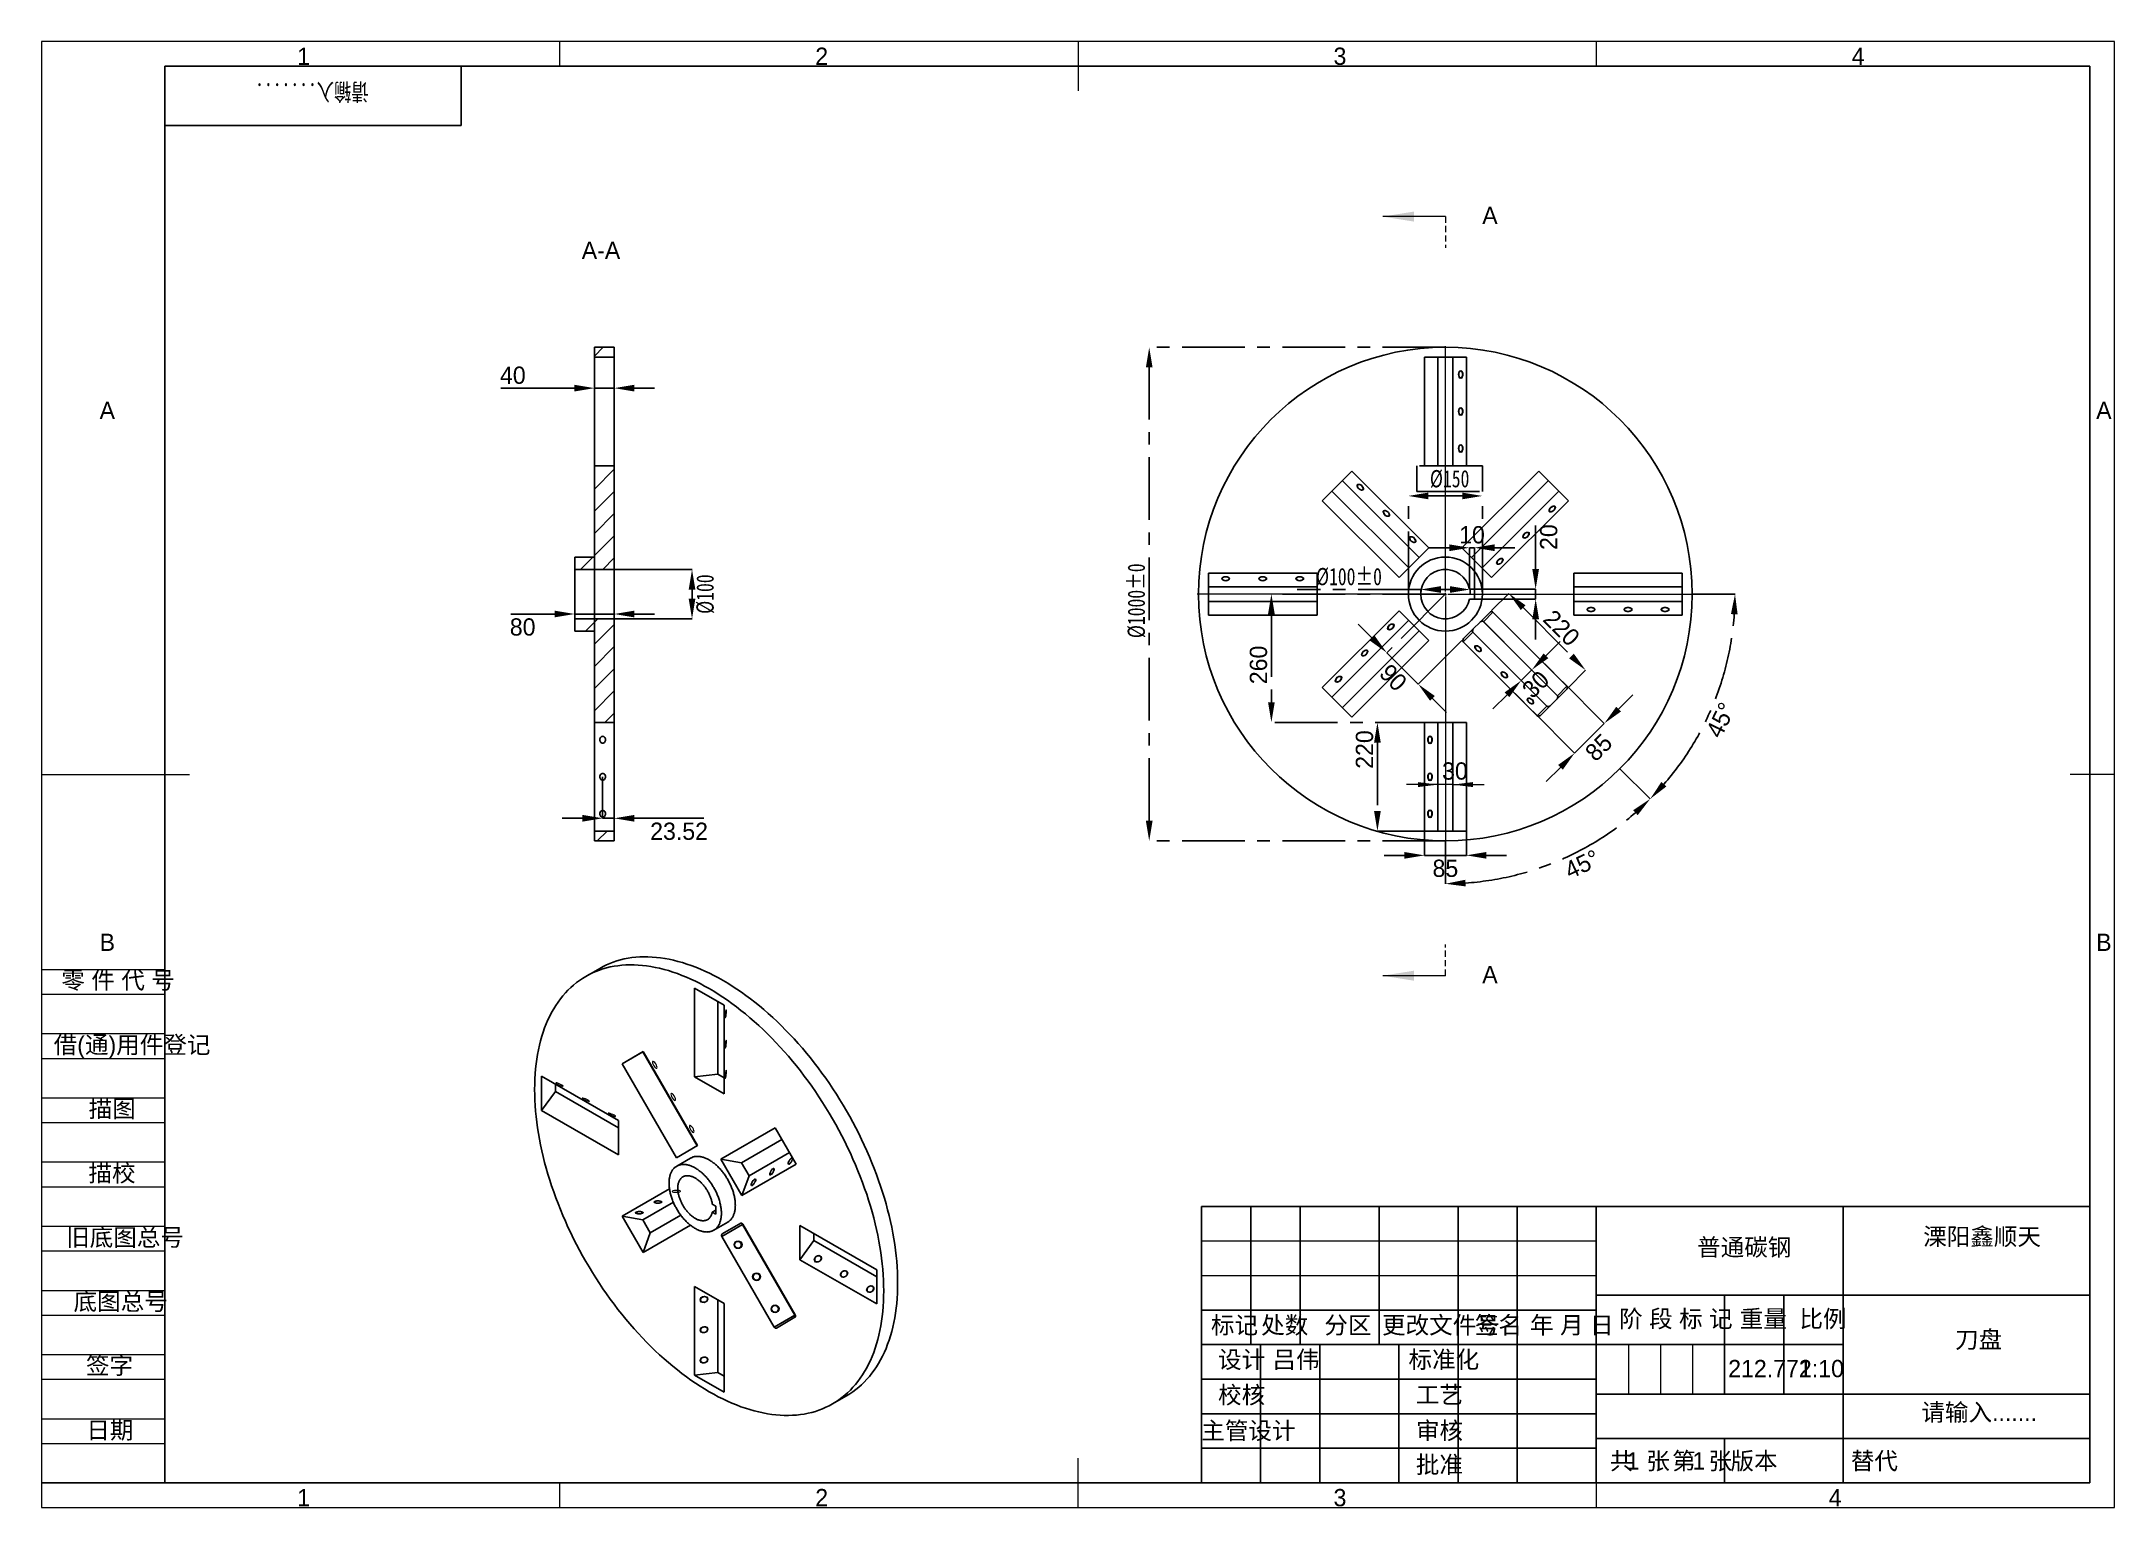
# Model space of a CAD drawing. Header units: millimetres. Extents: x 0 to 4200, y 0 to 2970.
import ezdxf

# ---------------------------------------------------------------- set-up
doc = ezdxf.new("R2010")
doc.units = ezdxf.units.MM
doc.header["$LTSCALE"] = 10
doc.header["$PDSIZE"] = -1
doc.linetypes.add('CENTERX2', pattern=[20.32, 12.7, -2.54, 2.54, -2.54])
doc.linetypes.add('HIDDEN', pattern=[1.905, 1.27, -0.635])
doc.styles.add('SLDTEXTSTYLE0', font='')
doc.styles.add('SLDTEXTSTYLE1', font='')
doc.styles.add('SLDTEXTSTYLE2', font='')
doc.styles.get('SLDTEXTSTYLE0').set_extended_font_data('汉仪长仿宋体')
doc.styles.get('SLDTEXTSTYLE1').set_extended_font_data('汉仪长仿宋体')
doc.styles.get('SLDTEXTSTYLE2').set_extended_font_data('长仿宋体')
doc.dimstyles.new('SLDDIMSTYLE0', dxfattribs={"dimtxt": 35, "dimasz": 40.8, "dimexe": 0, "dimexo": 0.0625, "dimgap": 8.75, "dimtad": 2, "dimrnd": 1e-09, "dimzin": 12, "dimdsep": 46, "dimtxsty": 'SLDTEXTSTYLE0', "dimsah": 1, "dimcen": 0.09, "dimadec": 0, "dimazin": 3, "dimtfac": 1, "dimtofl": 0, "dimtmove": 0, "dimatfit": 3, "dimfxl": 1, "dimfrac": 2, "dimtolj": 1, "dimtzin": 12, "dimarcsym": 0})
doc.dimstyles.new('SLDDIMSTYLE1', dxfattribs={"dimtxt": 35, "dimasz": 40.8, "dimexe": 0, "dimexo": 0.0625, "dimgap": -8.75, "dimtad": 2, "dimrnd": 1e-09, "dimzin": 12, "dimdsep": 46, "dimtxsty": 'SLDTEXTSTYLE0', "dimsah": 1, "dimcen": 0.09, "dimadec": 0, "dimazin": 3, "dimtfac": 1, "dimtmove": 0, "dimatfit": 0, "dimfxl": 1, "dimfrac": 2, "dimtolj": 1, "dimarcsym": 0})
doc.dimstyles.new('SLDDIMSTYLE2', dxfattribs={"dimtxt": 35, "dimasz": 40.8, "dimexe": 0, "dimexo": 0.0625, "dimgap": 8.75, "dimtad": 2, "dimrnd": 1e-09, "dimzin": 12, "dimdsep": 46, "dimtxsty": 'SLDTEXTSTYLE0', "dimsah": 1, "dimcen": 0.09, "dimadec": 0, "dimazin": 3, "dimtfac": 1, "dimtmove": 0, "dimatfit": 0, "dimfxl": 1, "dimfrac": 2, "dimtolj": 1, "dimtzin": 12, "dimarcsym": 0})
doc.dimstyles.new('SLDDIMSTYLE3', dxfattribs={"dimtxt": 35, "dimasz": 40.8, "dimexe": 0, "dimexo": 0.0625, "dimgap": 8.75, "dimtad": 2, "dimdec": 4, "dimlfac": 10, "dimzin": 12, "dimdsep": 46, "dimtxsty": 'SLDTEXTSTYLE0', "dimsah": 1, "dimcen": 0.09, "dimazin": 3, "dimtfac": 1, "dimtofl": 0, "dimtmove": 0, "dimatfit": 3, "dimfxl": 1, "dimfrac": 2, "dimtolj": 1, "dimtzin": 12, "dimarcsym": 0})
doc.dimstyles.new('SLDDIMSTYLE4', dxfattribs={"dimtxt": 35, "dimasz": 40.8, "dimexe": 0, "dimexo": 0.0625, "dimgap": 8.75, "dimtad": 2, "dimrnd": 1e-09, "dimzin": 12, "dimdsep": 46, "dimtxsty": 'SLDTEXTSTYLE0', "dimsah": 1, "dimcen": 0.09, "dimadec": 0, "dimazin": 3, "dimtol": 1, "dimtfac": 1, "dimtofl": 0, "dimtmove": 0, "dimatfit": 3, "dimfxl": 1, "dimfrac": 2, "dimtolj": 1, "dimarcsym": 0})

msp = doc.modelspace()

# ---------------------------------------------------------------- texts
at = {"color": 7, "linetype": 'Continuous', "lineweight": 18, "char_height": 35}
for s, insert, attachment_point, style in [('1', (531.179688, 2957.617372), 2, 'SLDTEXTSTYLE0'), ('2', (1580.748264, 2957.617372), 2, 'SLDTEXTSTYLE0'), ('3', (2630.742188, 2957.617372), 2, 'SLDTEXTSTYLE0'), ('4', (3680.626736, 2957.617372), 2, 'SLDTEXTSTYLE0'), ('A', (133.373264, 2240.117372), 2, 'SLDTEXTSTYLE0'), ('A', (4178.373264, 2240.117372), 2, 'SLDTEXTSTYLE0'), ('B', (133.43099, 1162.617372), 2, 'SLDTEXTSTYLE0'), ('B', (4178.43099, 1162.617372), 2, 'SLDTEXTSTYLE0'), ('零 件 代 号', (40.231243, 1085.94753), 1, 'SLDTEXTSTYLE1'), ('借(通)用件登记', (24.73749, 954.991764), 1, 'SLDTEXTSTYLE1'), ('描图', (143.302084, 825.525317), 2, 'SLDTEXTSTYLE1'), ('描校', (142.976996, 695.170574), 2, 'SLDTEXTSTYLE1'), ('旧底图总号', (49.999997, 564.875164), 1, 'SLDTEXTSTYLE1'), ('底图总号', (64.999999, 434.863381), 1, 'SLDTEXTSTYLE1'), ('标记', (2417.106904, 387.166396), 2, 'SLDTEXTSTYLE1'), ('处数', (2518.861379, 387.166396), 2, 'SLDTEXTSTYLE1'), ('分区', (2646.827371, 387.166396), 2, 'SLDTEXTSTYLE1'), ('更改文件号', (2835.292878, 387.166396), 2, 'SLDTEXTSTYLE1'), ('签名', (2951.872263, 387.166396), 2, 'SLDTEXTSTYLE1'), ('年 月 日', (3100.410486, 387.166396), 2, 'SLDTEXTSTYLE1'), ('阶 段 标 记', (3311.254638, 399.940596), 2, 'SLDTEXTSTYLE1'), ('重量', (3488.504808, 399.940596), 2, 'SLDTEXTSTYLE1'), ('比例', (3609.42039, 399.940596), 2, 'SLDTEXTSTYLE1'), ('  签字', (124.913671, 305.369014), 2, 'SLDTEXTSTYLE1'), ('设计', (2431.503676, 317.343343), 2, 'SLDTEXTSTYLE1'), ('标准化', (2841.21291, 317.343343), 2, 'SLDTEXTSTYLE1'), ('校核', (2431.494561, 245.560872), 2, 'SLDTEXTSTYLE1'), ('工艺', (2832.350498, 245.985276), 2, 'SLDTEXTSTYLE1'), ('  日期', (125.685374, 174.367573), 2, 'SLDTEXTSTYLE1'), ('主管设计', (2445.305978, 173.301057), 2, 'SLDTEXTSTYLE1'), ('审核', (2832.344421, 173.301059), 2, 'SLDTEXTSTYLE1'), ('批准', (2832.165167, 104.410542), 2, 'SLDTEXTSTYLE1'), ('共  张 ', (3238.344839, 112.009951), 2, 'SLDTEXTSTYLE1'), ('第  张', (3364.417088, 112.009951), 2, 'SLDTEXTSTYLE1'), ('版本', (3469.605975, 112.009948), 2, 'SLDTEXTSTYLE1'), ('1', (531.179688, 37.617372), 2, 'SLDTEXTSTYLE0'), ('2', (1580.748264, 37.617372), 2, 'SLDTEXTSTYLE0'), ('3', (2630.742188, 37.617372), 2, 'SLDTEXTSTYLE0'), ('4', (3633.992542, 37.725421), 2, 'SLDTEXTSTYLE0')]:
    msp.add_mtext(s, dxfattribs=dict(at, insert=insert, attachment_point=attachment_point, style=style))
at = {"color": 7, "linetype": 'Continuous', "lineweight": 18, "true_color": 0xffffff, "insert": (547.860489, 2850.23292), "char_height": 35, "attachment_point": 2, "rotation": 180, "style": 'SLDTEXTSTYLE2'}
msp.add_mtext('请输入.......', dxfattribs=at)
at = {"color": 7, "linetype": 'Continuous', "char_height": 35, "attachment_point": 1, "style": 'SLDTEXTSTYLE0'}
for insert in [(2918.990513, 2635.098958), (2918.990513, 1097.255242)]:
    msp.add_mtext('A', dxfattribs=dict(at, insert=insert))
at = {"color": 7, "linetype": 'Continuous', "lineweight": 18, "true_color": 0xffffff, "char_height": 35}
for s, insert, attachment_point, style in [('A-A', (1133.600304, 2564.303156), 2, 'SLDTEXTSTYLE0'), ('普通碳钢', (3449.733519, 544.812063), 2, 'SLDTEXTSTYLE1'), ('溧阳鑫顺天', (3812.275631, 566.430719), 1, 'SLDTEXTSTYLE1'), ('刀盘', (3924.664521, 357.90901), 2, 'SLDTEXTSTYLE1'), ('吕伟', (2493.907645, 317.343343), 1, 'SLDTEXTSTYLE1'), ('212.772', (3501.86375, 299.049374), 2, 'SLDTEXTSTYLE0'), ('1:10', (3606.288012, 299.049374), 2, 'SLDTEXTSTYLE0'), ('请输入.......', (3925.758267, 210.496532), 2, 'SLDTEXTSTYLE1'), ('1', (3211.423443, 112.009951), 1, 'SLDTEXTSTYLE0'), ('1', (3344.794716, 112.009951), 1, 'SLDTEXTSTYLE0'), ('替代', (3665.608759, 112.009948), 1, 'SLDTEXTSTYLE1')]:
    msp.add_mtext(s, dxfattribs=dict(at, insert=insert, attachment_point=attachment_point, style=style))

# ---------------------------------------------------------------- blocks, each defined once
blk = doc.blocks.new('_D')
at = {"color": 0, "linetype": 'CENTERX2', "lineweight": -2}
for p, q in [((2844.2, 2350.4), (2244.3, 2350.4)), ((2244.3, 1391.2), (2244.3, 2309.6)), ((2844.2, 1350.4), (2244.3, 1350.4))]:
    blk.add_line(p, q, dxfattribs=at)
at = {"color": 0, "linetype": 'CENTERX2'}
for points in [[(2237.5, 2309.6), (2251.1, 2309.6), (2244.3, 2350.4)], [(2237.5, 1391.2), (2251.1, 1391.2), (2244.3, 1350.4)]]:
    blk.add_solid(points, dxfattribs=at)
at = {"layer": 'Defpoints', "color": 0, "linetype": 'CENTERX2'}
for p in [(2244.3, 2350.4), (2844.3, 2350.4), (2844.3, 1350.4)]:
    blk.add_point(p, dxfattribs=at)
at = {"color": 0, "linetype": 'CENTERX2', "lineweight": 18, "insert": (2200.5, 1836.9), "char_height": 35, "attachment_point": 2, "rotation": 90, "style": 'SLDTEXTSTYLE2'}
blk.add_mtext('\\A1;%%C1000±0', dxfattribs=at)
blk = doc.blocks.new('_D_1')
at = {"color": 0, "linetype": 'CENTERX2', "lineweight": -2}
for p, q in [((2919.2, 2110.5), (2786.7, 2110.5)), ((2786.7, 2110.5), (2786.7, 2058)), ((2919.2, 2058), (2919.2, 2110.5)), ((2786.7, 2058), (2919.2, 2058)), ((2769.3, 1850.5), (2769.3, 2049.3)), ((2810.1, 2049.3), (2878.5, 2049.3)), ((2919.3, 1850.5), (2919.3, 2049.3))]:
    blk.add_line(p, q, dxfattribs=at)
at = {"color": 0, "linetype": 'CENTERX2'}
for points in [[(2810.1, 2056.1), (2810.1, 2042.5), (2769.3, 2049.3)], [(2878.5, 2056.1), (2878.5, 2042.5), (2919.3, 2049.3)]]:
    blk.add_solid(points, dxfattribs=at)
at = {"layer": 'Defpoints', "color": 0, "linetype": 'CENTERX2'}
for p in [(2919.3, 2049.3), (2769.3, 1850.4), (2919.3, 1850.4)]:
    blk.add_point(p, dxfattribs=at)
at = {"color": 0, "linetype": 'CENTERX2', "lineweight": 18, "insert": (2852.9, 2101.8), "char_height": 35, "attachment_point": 2, "style": 'SLDTEXTSTYLE2'}
blk.add_mtext('\\A1;%%C150', dxfattribs=at)
blk = doc.blocks.new('_D_2')
at = {"color": 7, "linetype": 'Continuous', "lineweight": 18, "true_color": 0xffffff}
for p, q in [((2829.3, 1590.4), (2829.3, 1444.5)), ((2859.3, 1590.4), (2859.3, 1444.5)), ((2829.3, 1464.5), (2765.8, 1464.5)), ((2859.3, 1464.5), (2829.3, 1464.5)), ((2859.3, 1464.5), (2922.8, 1464.5))]:
    blk.add_line(p, q, dxfattribs=at)
for points in [[(2829.3, 1464.5), (2788.5, 1469.6), (2788.5, 1459.5)], [(2859.3, 1464.5), (2900.1, 1459.5), (2900.1, 1469.6)]]:
    blk.add_solid(points, dxfattribs=at)
at = {"color": 7, "linetype": 'Continuous', "lineweight": 18, "true_color": 0xffffff, "insert": (2837.6, 1509.6), "char_height": 35, "attachment_point": 1, "style": 'SLDTEXTSTYLE0'}
blk.add_mtext('30', dxfattribs=at)
blk = doc.blocks.new('_D_3')
at = {"color": 0, "linetype": 'CENTERX2', "lineweight": -2}
for p, q in [((2829.2, 1590.4), (2706.6, 1590.4)), ((2706.6, 1549.6), (2706.6, 1411.2)), ((2829.2, 1370.4), (2706.6, 1370.4))]:
    blk.add_line(p, q, dxfattribs=at)
at = {"color": 0, "linetype": 'CENTERX2'}
for points in [[(2699.8, 1549.6), (2713.4, 1549.6), (2706.6, 1590.4)], [(2699.8, 1411.2), (2713.4, 1411.2), (2706.6, 1370.4)]]:
    blk.add_solid(points, dxfattribs=at)
at = {"layer": 'Defpoints', "color": 0, "linetype": 'CENTERX2'}
for p in [(2829.3, 1590.4), (2706.6, 1370.4), (2829.3, 1370.4)]:
    blk.add_point(p, dxfattribs=at)
at = {"color": 0, "linetype": 'CENTERX2', "lineweight": 18, "insert": (2662.8, 1535.6), "char_height": 35, "attachment_point": 2, "rotation": 90, "style": 'SLDTEXTSTYLE0'}
blk.add_mtext('\\A1;220', dxfattribs=at)
blk = doc.blocks.new('_D_4')
at = {"color": 0, "linetype": 'CENTERX2', "lineweight": -2}
for p, q in [((2844.2, 1850.4), (2491.8, 1850.4)), ((2491.8, 1809.6), (2491.8, 1631.2)), ((2829.2, 1590.4), (2491.8, 1590.4))]:
    blk.add_line(p, q, dxfattribs=at)
at = {"color": 0, "linetype": 'CENTERX2'}
for points in [[(2485, 1809.6), (2498.6, 1809.6), (2491.8, 1850.4)], [(2485, 1631.2), (2498.6, 1631.2), (2491.8, 1590.4)]]:
    blk.add_solid(points, dxfattribs=at)
at = {"layer": 'Defpoints', "color": 0, "linetype": 'CENTERX2'}
for p in [(2844.3, 1850.4), (2491.8, 1590.4), (2829.3, 1590.4)]:
    blk.add_point(p, dxfattribs=at)
at = {"color": 0, "linetype": 'CENTERX2', "lineweight": 18, "insert": (2448, 1707), "char_height": 35, "attachment_point": 2, "rotation": 90, "style": 'SLDTEXTSTYLE0'}
blk.add_mtext('\\A1;260', dxfattribs=at)
blk = doc.blocks.new('_D_5')
at = {"color": 0, "linetype": 'CENTERX2', "lineweight": -2}
for p, q in [((2801.8, 1590.4), (2801.8, 1321.2)), ((2886.8, 1590.4), (2886.8, 1321.2)), ((2761, 1321.2), (2720.2, 1321.2)), ((2801.8, 1321.2), (2886.8, 1321.2)), ((2927.6, 1321.2), (2968.4, 1321.2))]:
    blk.add_line(p, q, dxfattribs=at)
at = {"color": 0, "linetype": 'CENTERX2'}
for points in [[(2761, 1328), (2761, 1314.4), (2801.8, 1321.2)], [(2927.6, 1328), (2927.6, 1314.4), (2886.8, 1321.2)]]:
    blk.add_solid(points, dxfattribs=at)
at = {"layer": 'Defpoints', "color": 0, "linetype": 'CENTERX2'}
for p in [(2801.8, 1590.4), (2886.8, 1590.4), (2886.8, 1321.2)]:
    blk.add_point(p, dxfattribs=at)
at = {"color": 0, "linetype": 'CENTERX2', "lineweight": 18, "insert": (2844.3, 1312.5), "char_height": 35, "attachment_point": 2, "style": 'SLDTEXTSTYLE0'}
blk.add_mtext('\\A1;85', dxfattribs=at)
blk = doc.blocks.new('_D_6')
at = {"color": 0, "linetype": 'CENTERX2', "lineweight": -2}
for p, q in [((3027.2, 1901.2), (3027.2, 1989.7)), ((2903.3, 1860.4), (3027.2, 1860.4)), ((3027.2, 1840.4), (3027.2, 1860.4)), ((2903.3, 1840.4), (3027.2, 1840.4)), ((3027.2, 1799.6), (3027.2, 1758.8))]:
    blk.add_line(p, q, dxfattribs=at)
at = {"color": 0, "linetype": 'CENTERX2'}
for points in [[(3020.4, 1901.2), (3034, 1901.2), (3027.2, 1860.4)], [(3020.4, 1799.6), (3034, 1799.6), (3027.2, 1840.4)]]:
    blk.add_solid(points, dxfattribs=at)
at = {"layer": 'Defpoints', "color": 0, "linetype": 'CENTERX2'}
for p in [(2903.2, 1860.4), (2903.2, 1840.4), (3027.2, 1840.4)]:
    blk.add_point(p, dxfattribs=at)
at = {"color": 0, "linetype": 'CENTERX2', "lineweight": 18, "insert": (3036, 1965.9), "char_height": 35, "attachment_point": 2, "rotation": 90, "style": 'SLDTEXTSTYLE0'}
blk.add_mtext('\\A1;20', dxfattribs=at)
blk = doc.blocks.new('_D_7')
at = {"color": 0, "linetype": 'CENTERX2', "lineweight": -2}
for p, q in [((2852.4, 1944.4), (2811.6, 1944.4)), ((2893.2, 1860.5), (2893.2, 1944.4)), ((2893.2, 1944.4), (2903.2, 1944.4)), ((2903.2, 1860.5), (2903.2, 1944.4)), ((2944, 1944.4), (2984.8, 1944.4))]:
    blk.add_line(p, q, dxfattribs=at)
at = {"color": 0, "linetype": 'CENTERX2'}
for points in [[(2852.4, 1951.2), (2852.4, 1937.6), (2893.2, 1944.4)], [(2944, 1951.2), (2944, 1937.6), (2903.2, 1944.4)]]:
    blk.add_solid(points, dxfattribs=at)
at = {"layer": 'Defpoints', "color": 0, "linetype": 'CENTERX2'}
for p in [(2903.2, 1944.4), (2893.2, 1860.4), (2903.2, 1860.4)]:
    blk.add_point(p, dxfattribs=at)
at = {"color": 0, "linetype": 'CENTERX2', "lineweight": 18, "insert": (2898.2, 1988.2), "char_height": 35, "attachment_point": 2, "style": 'SLDTEXTSTYLE0'}
blk.add_mtext('\\A1;10', dxfattribs=at)
blk = doc.blocks.new('_D_8')
at = {"color": 0, "linetype": 'CENTERX2', "lineweight": -2}
for p, q in [((3197.9, 1496.8), (3259.2, 1435.5)), ((2844.3, 1350.4), (2844.3, 1263.6))]:
    blk.add_line(p, q, dxfattribs=at)
blk.add_arc((2844.3, 1850.4), 586.8, 273.9845, 311.0155, dxfattribs=at)
at = {"color": 0, "linetype": 'CENTERX2'}
for points in [[(3224.7, 1412.6), (3234, 1402.7), (3259.2, 1435.5)], [(2885.3, 1258.3), (2884.8, 1271.8), (2844.3, 1263.6)]]:
    blk.add_solid(points, dxfattribs=at)
at = {"layer": 'Defpoints', "color": 0, "linetype": 'CENTERX2'}
for p in [(2844.3, 2350.4), (2490.7, 2204), (3197.8, 1496.9), (2844.3, 1350.4), (2996.1, 1283.6)]:
    blk.add_point(p, dxfattribs=at)
at = {"color": 0, "linetype": 'CENTERX2', "lineweight": 18, "insert": (3081.7, 1303.8), "char_height": 35, "attachment_point": 1, "rotation": 25.6008, "style": 'SLDTEXTSTYLE0'}
blk.add_mtext('\\A1;45°', dxfattribs=at)
blk = doc.blocks.new('_D_9')
at = {"color": 0, "linetype": 'CENTERX2', "lineweight": -2}
for p, q in [((3344.3, 1850.4), (3431.1, 1850.4)), ((3197.9, 1496.8), (3259.2, 1435.5))]:
    blk.add_line(p, q, dxfattribs=at)
blk.add_arc((2844.3, 1850.4), 586.8, 318.9845, 356.0155, dxfattribs=at)
at = {"color": 0, "linetype": 'CENTERX2'}
for points in [[(3422.8, 1809.9), (3436.4, 1809.4), (3431.1, 1850.4)], [(3292, 1460.7), (3282, 1470), (3259.2, 1435.5)]]:
    blk.add_solid(points, dxfattribs=at)
at = {"layer": 'Defpoints', "color": 0, "linetype": 'CENTERX2'}
for p in [(2490.7, 2204), (2344.3, 1850.4), (3344.3, 1850.4), (3411.1, 1698.6), (3197.8, 1496.9)]:
    blk.add_point(p, dxfattribs=at)
at = {"color": 0, "linetype": 'CENTERX2', "lineweight": 18, "insert": (3370.7, 1571.2), "char_height": 35, "attachment_point": 1, "rotation": 64.1835, "style": 'SLDTEXTSTYLE0'}
blk.add_mtext('\\A1;45°', dxfattribs=at)
blk = doc.blocks.new('_D_10')
at = {"color": 0, "linetype": 'CENTERX2', "lineweight": -2}
for p, q in [((2938, 1816.8), (3166.3, 1588.5)), ((2877.9, 1756.7), (3106.2, 1528.4)), ((3195.2, 1617.3), (3224, 1646.2)), ((3166.3, 1588.5), (3106.2, 1528.4)), ((3077.4, 1499.5), (3048.5, 1470.7))]:
    blk.add_line(p, q, dxfattribs=at)
at = {"color": 0, "linetype": 'CENTERX2'}
for points in [[(3190.4, 1622.1), (3200, 1612.5), (3166.3, 1588.5)], [(3072.6, 1504.3), (3082.2, 1494.7), (3106.2, 1528.4)]]:
    blk.add_solid(points, dxfattribs=at)
at = {"layer": 'Defpoints', "color": 0, "linetype": 'CENTERX2'}
for p in [(2937.9, 1816.8), (2877.8, 1756.7), (3106.2, 1528.4)]:
    blk.add_point(p, dxfattribs=at)
at = {"color": 0, "linetype": 'CENTERX2', "lineweight": 18, "insert": (3142.5, 1552.2), "char_height": 35, "attachment_point": 2, "rotation": 45, "style": 'SLDTEXTSTYLE0'}
blk.add_mtext('\\A1;85', dxfattribs=at)
blk = doc.blocks.new('_D_11')
at = {"color": 0, "linetype": 'CENTERX2', "lineweight": -2}
for p, q in [((2938, 1816.9), (2972.9, 1851.8)), ((3001.8, 1823), (3099.6, 1725.1)), ((3093.6, 1661.3), (3128.5, 1696.3))]:
    blk.add_line(p, q, dxfattribs=at)
at = {"color": 0, "linetype": 'CENTERX2'}
for points in [[(3006.6, 1827.8), (2997, 1818.2), (2972.9, 1851.8)], [(3104.4, 1729.9), (3094.8, 1720.3), (3128.5, 1696.3)]]:
    blk.add_solid(points, dxfattribs=at)
at = {"layer": 'Defpoints', "color": 0, "linetype": 'CENTERX2'}
for p in [(2937.9, 1816.8), (3128.5, 1696.3), (3093.5, 1661.3)]:
    blk.add_point(p, dxfattribs=at)
at = {"color": 0, "linetype": 'CENTERX2', "lineweight": 18, "insert": (3092.2, 1794.4), "char_height": 35, "attachment_point": 2, "rotation": 315, "style": 'SLDTEXTSTYLE0'}
blk.add_mtext('\\A1;220', dxfattribs=at)
blk = doc.blocks.new('_D_12')
at = {"color": 0, "linetype": 'CENTERX2', "lineweight": -2}
for p, q in [((2844.2, 1850.4), (2725.6, 1731.7)), ((2696.7, 1760.6), (2667.9, 1789.4)), ((2725.6, 1731.7), (2789.2, 1668.1)), ((2877.8, 1756.7), (2789.2, 1668.1)), ((2818, 1639.2), (2846.9, 1610.4))]:
    blk.add_line(p, q, dxfattribs=at)
at = {"color": 0, "linetype": 'CENTERX2'}
for points in [[(2701.5, 1765.4), (2691.9, 1755.8), (2725.6, 1731.7)], [(2822.9, 1644.1), (2813.2, 1634.4), (2789.2, 1668.1)]]:
    blk.add_solid(points, dxfattribs=at)
at = {"layer": 'Defpoints', "color": 0, "linetype": 'CENTERX2'}
for p in [(2844.3, 1850.4), (2877.8, 1756.7), (2789.2, 1668.1)]:
    blk.add_point(p, dxfattribs=at)
at = {"color": 0, "linetype": 'CENTERX2', "lineweight": 18, "insert": (2751.2, 1693.7), "char_height": 35, "attachment_point": 2, "rotation": 315, "style": 'SLDTEXTSTYLE0'}
blk.add_mtext('\\A1;90', dxfattribs=at)
blk = doc.blocks.new('_D_13')
at = {"color": 0, "linetype": 'CENTERX2', "lineweight": -2}
for p, q in [((2897.3, 1776.1), (2998, 1675.5)), ((2918.5, 1797.4), (3019.2, 1696.7)), ((3048.1, 1725.5), (3076.9, 1754.4)), ((3019.2, 1696.7), (2998, 1675.5)), ((2969.2, 1646.6), (2940.3, 1617.8))]:
    blk.add_line(p, q, dxfattribs=at)
at = {"color": 0, "linetype": 'CENTERX2'}
for points in [[(3043.3, 1730.3), (3052.9, 1720.7), (3019.2, 1696.7)], [(2964.4, 1651.4), (2974, 1641.8), (2998, 1675.5)]]:
    blk.add_solid(points, dxfattribs=at)
at = {"layer": 'Defpoints', "color": 0, "linetype": 'CENTERX2'}
for p in [(2897.3, 1776.2), (2918.5, 1797.4), (2998, 1675.5)]:
    blk.add_point(p, dxfattribs=at)
at = {"color": 0, "linetype": 'CENTERX2', "lineweight": 18, "insert": (3014.8, 1679.9), "char_height": 35, "attachment_point": 2, "rotation": 45, "style": 'SLDTEXTSTYLE0'}
blk.add_mtext('\\A1;30', dxfattribs=at)
blk = doc.blocks.new('_D_14')
at = {"color": 0, "linetype": 'CENTERX2', "lineweight": -2}
for p, q in [((2794.3, 1859.8), (2544.3, 1859.8)), ((2794.3, 1850.5), (2794.3, 1859.8)), ((2853.5, 1859.8), (2835.1, 1859.8)), ((2894.3, 1850.5), (2894.3, 1859.8))]:
    blk.add_line(p, q, dxfattribs=at)
at = {"color": 0, "linetype": 'CENTERX2'}
for points in [[(2835.1, 1866.6), (2835.1, 1853), (2794.3, 1859.8)], [(2853.5, 1866.6), (2853.5, 1853), (2894.3, 1859.8)]]:
    blk.add_solid(points, dxfattribs=at)
at = {"layer": 'Defpoints', "color": 0, "linetype": 'CENTERX2'}
for p in [(2794.3, 1850.4), (2894.3, 1859.8), (2894.3, 1850.4)]:
    blk.add_point(p, dxfattribs=at)
at = {"color": 0, "linetype": 'CENTERX2', "lineweight": 18, "insert": (2648.9, 1903.5), "char_height": 35, "attachment_point": 2, "style": 'SLDTEXTSTYLE2'}
blk.add_mtext('\\A1;%%C100±0', dxfattribs=at)
blk = doc.blocks.new('SW_CENTERMARKSYMBOL_0')
at = {"color": 0, "linetype": 'Continuous', "lineweight": 18}
for p, q in [((0, 5), (0, 502.5)), ((-5, 0), (-502.5, 0)), ((0, 0), (-2.5, 0)), ((0, 0), (0, 2.5)), ((0, 0), (0, -2.5)), ((0, 0), (2.5, 0)), ((5, 0), (502.5, 0)), ((0, -5), (0, -502.5))]:
    blk.add_line(p, q, dxfattribs=at)
blk = doc.blocks.new('_D_15')
at = {"color": 0, "linetype": 'Continuous', "lineweight": -2}
for p, q in [((1079.5, 2267.7), (930.8, 2267.7)), ((1120.3, 1370.5), (1120.3, 2267.7)), ((1160.3, 2267.7), (1120.3, 2267.7)), ((1160.3, 1370.5), (1160.3, 2267.7)), ((1201.1, 2267.7), (1241.9, 2267.7))]:
    blk.add_line(p, q, dxfattribs=at)
at = {"color": 0, "linetype": 'Continuous'}
for points in [[(1079.5, 2274.5), (1079.5, 2260.9), (1120.3, 2267.7)], [(1201.1, 2274.5), (1201.1, 2260.9), (1160.3, 2267.7)]]:
    blk.add_solid(points, dxfattribs=at)
at = {"layer": 'Defpoints', "color": 0, "linetype": 'Continuous'}
for p in [(1160.3, 2267.7), (1120.3, 1370.4), (1160.3, 1370.4)]:
    blk.add_point(p, dxfattribs=at)
at = {"color": 0, "linetype": 'Continuous', "lineweight": 18, "insert": (955, 2311.4), "char_height": 35, "attachment_point": 2, "style": 'SLDTEXTSTYLE0'}
blk.add_mtext('\\A1;40', dxfattribs=at)
blk = doc.blocks.new('_D_16')
at = {"color": 0, "linetype": 'Continuous', "lineweight": -2}
for p, q in [((1160.4, 1900.4), (1318, 1900.4)), ((1318, 1841.2), (1318, 1859.6)), ((1160.4, 1800.4), (1318, 1800.4))]:
    blk.add_line(p, q, dxfattribs=at)
at = {"color": 0, "linetype": 'Continuous'}
for points in [[(1311.2, 1859.6), (1324.8, 1859.6), (1318, 1900.4)], [(1311.2, 1841.2), (1324.8, 1841.2), (1318, 1800.4)]]:
    blk.add_solid(points, dxfattribs=at)
at = {"layer": 'Defpoints', "color": 0, "linetype": 'Continuous'}
for p in [(1160.3, 1900.4), (1318, 1900.4), (1160.3, 1800.4)]:
    blk.add_point(p, dxfattribs=at)
at = {"color": 0, "linetype": 'Continuous', "lineweight": 18, "insert": (1326.8, 1850.4), "char_height": 35, "attachment_point": 2, "rotation": 90, "style": 'SLDTEXTSTYLE2'}
blk.add_mtext('\\A1;%%C100', dxfattribs=at)
blk = doc.blocks.new('_D_17')
at = {"color": 0, "linetype": 'Continuous', "lineweight": -2}
for p, q in [((1080.3, 1900.4), (1080.3, 1810.1)), ((1160.3, 1900.4), (1160.3, 1810.1)), ((1039.5, 1810.1), (951.1, 1810.1)), ((1160.3, 1810.1), (1080.3, 1810.1)), ((1201.1, 1810.1), (1241.9, 1810.1))]:
    blk.add_line(p, q, dxfattribs=at)
at = {"color": 0, "linetype": 'Continuous'}
for points in [[(1039.5, 1816.9), (1039.5, 1803.3), (1080.3, 1810.1)], [(1201.1, 1816.9), (1201.1, 1803.3), (1160.3, 1810.1)]]:
    blk.add_solid(points, dxfattribs=at)
at = {"layer": 'Defpoints', "color": 0, "linetype": 'Continuous'}
for p in [(1080.3, 1900.4), (1160.3, 1900.4), (1160.3, 1810.1)]:
    blk.add_point(p, dxfattribs=at)
at = {"color": 0, "linetype": 'Continuous', "lineweight": 18, "insert": (974.9, 1801.4), "char_height": 35, "attachment_point": 2, "style": 'SLDTEXTSTYLE0'}
blk.add_mtext('\\A1;80', dxfattribs=at)
blk = doc.blocks.new('_D_18')
at = {"color": 0, "linetype": 'Continuous', "lineweight": -2}
for p, q in [((1136.8, 1480.3), (1136.8, 1396.3)), ((1096, 1396.3), (1055.2, 1396.3)), ((1136.8, 1396.3), (1160.3, 1396.3)), ((1160.3, 1350.5), (1160.3, 1396.3)), ((1201.1, 1396.3), (1341.7, 1396.3))]:
    blk.add_line(p, q, dxfattribs=at)
at = {"color": 0, "linetype": 'Continuous'}
for points in [[(1096, 1403.1), (1096, 1389.5), (1136.8, 1396.3)], [(1201.1, 1403.1), (1201.1, 1389.5), (1160.3, 1396.3)]]:
    blk.add_solid(points, dxfattribs=at)
at = {"layer": 'Defpoints', "color": 0, "linetype": 'Continuous'}
for p in [(1136.8, 1480.4), (1160.3, 1396.3), (1160.3, 1350.4)]:
    blk.add_point(p, dxfattribs=at)
at = {"color": 0, "linetype": 'Continuous', "lineweight": 18, "insert": (1291.8, 1387.6), "char_height": 35, "attachment_point": 2, "style": 'SLDTEXTSTYLE0'}
blk.add_mtext('\\A1;23.52', dxfattribs=at)

# ---------------------------------------------------------------- dimensions: what is measured, and where the dimension line sits
at = {"color": 4, "linetype": 'Continuous', "lineweight": 18}
for base, p1, p2, picture, middle in [((1160.32942, 2267.651047), (1120.32942, 1370.435783), (1160.32942, 1370.435783), '_D_15', (955.000572, 2267.651047)), ((1160.32942, 1810.133666), (1080.32942, 1900.435783), (1160.32942, 1900.435783), '_D_17', (974.926972, 1810.133666)), ((1160.32942, 1396.321972), (1136.810258, 1480.360185), (1160.32942, 1350.435783), '_D_18', (1291.822776, 1396.321972))]:
    dim = msp.add_linear_dim(base=base, p1=p1, p2=p2, dimstyle='SLDDIMSTYLE2', dxfattribs=at)
    dim.commit()
    dim.dimension.update_dxf_attribs({"geometry": picture, "text_midpoint": middle, "dimtype": 160})
at = {"color": 4, "linetype": 'CENTERX2', "lineweight": 18}
dim = msp.add_linear_dim(base=(2244.257871, 2350.435783), p1=(2844.257871, 1350.435783), p2=(2844.257871, 2350.435783), angle=90, text='%%C<>', dimstyle='SLDDIMSTYLE4', override={"dimtxsty": 'SLDTEXTSTYLE2'}, dxfattribs=at)
dim.commit()
dim.dimension.update_dxf_attribs({"geometry": '_D', "text_midpoint": (2244.257871, 1836.895038), "dimtype": 160})
for base, line1, line2, picture, middle in [((2996.134441, 1283.624706), ((2844.257871, 2350.435783), (2844.257871, 1350.435783)), ((3197.811261, 1496.882392), (2490.70448, 2203.989173)), '_D_8', (3097.816118, 1321.238744)), ((3411.068948, 1698.559212), ((3197.811261, 1496.882392), (2490.70448, 2203.989173)), ((3344.257871, 1850.435783), (2344.257871, 1850.435783)), '_D_9', (3372.49695, 1594.887813))]:
    dim = msp.add_angular_dim_2l(base=base, line1=line1, line2=line2, dimstyle='SLDDIMSTYLE3', dxfattribs=at)
    dim.commit()
    dim.dimension.update_dxf_attribs({"geometry": picture, "text_midpoint": middle, "dimtype": 162})
for base, p1, p2, dimstyle, picture, middle in [((2919.257871, 2049.255392), (2769.257871, 1850.435783), (2919.257871, 1850.435783), 'SLDDIMSTYLE1', '_D_1', (2852.91713, 2049.255392)), ((2894.257871, 1859.751289), (2794.257871, 1850.435783), (2894.257871, 1850.435783), 'SLDDIMSTYLE4', '_D_14', (2648.874537, 1859.751289))]:
    dim = msp.add_linear_dim(base=base, p1=p1, p2=p2, text='%%C<>', dimstyle=dimstyle, override={"dimtxsty": 'SLDTEXTSTYLE2'}, dxfattribs=at)
    dim.commit()
    dim.dimension.update_dxf_attribs({"geometry": picture, "text_midpoint": middle, "dimtype": 160})
for base, p1, p2, picture, middle in [((2903.247666, 1944.443196), (2893.247666, 1860.435783), (2903.247666, 1860.435783), '_D_7', (2898.247666, 1944.443196)), ((2886.757871, 1321.238744), (2801.757871, 1590.435783), (2886.757871, 1590.435783), '_D_5', (2844.257871, 1321.238744))]:
    dim = msp.add_linear_dim(base=base, p1=p1, p2=p2, dimstyle='SLDDIMSTYLE2', dxfattribs=at)
    dim.commit()
    dim.dimension.update_dxf_attribs({"geometry": picture, "text_midpoint": middle, "dimtype": 160})
for base, p1, p2, angle, dimstyle, picture, middle in [((3027.212081, 1840.435783), (2903.247666, 1860.435783), (2903.247666, 1840.435783), 90, 'SLDDIMSTYLE2', '_D_6', (3027.212081, 1965.862706)), ((2491.764227, 1590.435783), (2844.257871, 1850.435783), (2829.257871, 1590.435783), 90, 'SLDDIMSTYLE0', '_D_4', (2491.764227, 1707.028099)), ((2789.196904, 1668.095595), (2844.257871, 1850.435783), (2877.845443, 1756.744134), 315, 'SLDDIMSTYLE2', '_D_12', (2757.377098, 1699.9154)), ((3128.488175, 1696.259883), (2937.949519, 1816.848211), (3093.513011, 1661.284719), 315, 'SLDDIMSTYLE0', '_D_11', (3061.284506, 1763.463553)), ((3106.231634, 1528.357943), (2937.949519, 1816.848211), (2877.845443, 1756.744134), 45, 'SLDDIMSTYLE2', '_D_10', (3136.283672, 1558.409982)), ((2998.026782, 1675.453668), (2918.504083, 1797.402774), (2897.290879, 1776.189571), 45, 'SLDDIMSTYLE2', '_D_13', (3008.633383, 1686.06027)), ((2706.566428, 1370.435783), (2829.257871, 1590.435783), (2829.257871, 1370.435783), 90, 'SLDDIMSTYLE0', '_D_3', (2706.566428, 1535.574789))]:
    dim = msp.add_linear_dim(base=base, p1=p1, p2=p2, angle=angle, dimstyle=dimstyle, dxfattribs=at)
    dim.commit()
    dim.dimension.update_dxf_attribs({"geometry": picture, "text_midpoint": middle, "dimtype": 160})
at = {"color": 4, "linetype": 'Continuous', "lineweight": 18}
dim = msp.add_linear_dim(base=(1318.036746, 1900.435783), p1=(1160.32942, 1800.435783), p2=(1160.32942, 1900.435783), angle=90, text='%%C<>', dimstyle='SLDDIMSTYLE2', override={"dimtxsty": 'SLDTEXTSTYLE2'}, dxfattribs=at)
dim.commit()
dim.dimension.update_dxf_attribs({"geometry": '_D_16', "text_midpoint": (1318.036746, 1850.435783), "dimtype": 160})
at = {"color": 7, "linetype": 'Continuous', "lineweight": 18, "true_color": 0xffffff}
dim = msp.add_linear_dim(base=(2829.257871, 1486.187426), p1=(2859.257871, 1590.435783), p2=(2829.257871, 1590.435783), dimstyle='SLDDIMSTYLE2', dxfattribs=at)
dim.commit()
dim.dimension.update_dxf_attribs({"geometry": '_D_2', "text_midpoint": (2852.91713, 1486.187426), "dimtype": 160})

# ---------------------------------------------------------------- hatches: boundary and pattern name
at = {"linetype": 'Continuous', "lineweight": 18}
h = msp.add_hatch(dxfattribs=at)
h.set_pattern_fill('ANSI31', scale=10, style=0)
h.paths.add_polyline_path([(1160.32942, 2330.435783), (1160.32942, 2350.435783), (1120.32942, 2350.435783), (1120.32942, 2330.435783)], flags=0)
h = msp.add_hatch(dxfattribs=at)
h.set_pattern_fill('ANSI31', scale=10, style=0)
h.paths.add_polyline_path([(1120.32942, 2110.435783), (1120.32942, 1925.435783), (1080.32942, 1925.435783), (1080.32942, 1900.435783), (1160.32942, 1900.435783), (1160.32942, 2110.435783)], flags=0)
h = msp.add_hatch(dxfattribs=at)
h.set_pattern_fill('ANSI31', scale=10, style=0)
h.paths.add_polyline_path([(1080.32942, 1800.435783), (1080.32942, 1775.435783), (1120.32942, 1775.435783), (1120.32942, 1590.435783), (1160.32942, 1590.435783), (1160.32942, 1800.435783)], flags=0)
h = msp.add_hatch(dxfattribs=at)
h.set_pattern_fill('ANSI31', scale=10, style=0)
h.paths.add_polyline_path([(1120.32942, 1370.435783), (1120.32942, 1350.435783), (1160.32942, 1350.435783), (1160.32942, 1370.435783)], flags=0)

# ---------------------------------------------------------------- linework, layer by layer
at = {"color": 7, "linetype": 'Continuous', "lineweight": 18}
for p, q in [((4200, 2970), (0, 2970)), ((0, 2970), (0, 0)), ((1050, 2920), (1050, 2970)), ((2100, 2970), (2100, 2920)), ((3150, 2970), (3150, 2920)), ((4200, 1485), (4200, 2970)), ((2100, 2920), (2100, 2870)), ((2844.257871, 2615.239779), (2717.257871, 2615.239779)), ((0, 1485), (250, 1485)), ((250, 1485), (300, 1485)), ((4160, 1485), (4110, 1485)), ((4200, 1485), (4160, 1485)), ((4200, 0), (4200, 1485)), ((0, 1090), (250, 1090)), ((2844.257871, 1077.396063), (2717.257871, 1077.396063)), ((0, 1040), (250, 1040)), ((0, 960), (250, 960)), ((0, 910), (250, 910)), ((0, 830), (250, 830)), ((0, 780), (250, 780)), ((0, 700), (250, 700)), ((0, 650), (250, 650)), ((0, 570), (250, 570)), ((0, 520), (250, 520)), ((2350, 540), (3150, 540)), ((2350, 470), (3150, 470)), ((0, 440), (250, 440)), ((0, 390), (250, 390)), ((0, 310), (250, 310)), ((0, 260), (250, 260)), ((0, 180), (250, 180)), ((0, 130), (250, 130)), ((2100, 50), (2100, 100)), ((1050, 0), (1050, 50)), ((2100, 0), (2100, 50)), ((3150, 50), (3150, 0)), ((0, 0), (4200, 0))]:
    msp.add_line(p, q, dxfattribs=at)
at = {"color": 7, "linetype": 'Continuous', "lineweight": 25}
for p, q in [((4150, 2920), (250, 2920)), ((250, 2920), (250, 50)), ((850, 2800), (850, 2920)), ((4150, 50), (4150, 2920)), ((250, 2800), (850, 2800)), ((2350, 610), (4150, 610)), ((2350, 610), (2350, 50)), ((2450, 610), (2450, 330)), ((2550, 610), (2550, 330)), ((2710, 610), (2710, 330)), ((2870, 610), (2870, 50)), ((2990, 610), (2990, 50)), ((3150, 610), (3150, 50)), ((3650, 610), (3650, 330)), ((3150, 430), (4150, 430)), ((3409.862173, 430), (3409.862173, 230)), ((3530, 430), (3530, 230)), ((2350, 400), (3150, 400)), ((2350, 330), (3650, 330)), ((2470, 330), (2470, 50)), ((2590, 330), (2590, 50)), ((2750, 330), (2750, 50)), ((3650, 330), (3650, 50)), ((2350, 260), (3150, 260)), ((3150, 230), (4150, 230)), ((2350, 190), (3150, 190)), ((3150, 140), (4150, 140)), ((2350, 120), (3150, 120)), ((0, 50), (4150, 50))]:
    msp.add_line(p, q, dxfattribs=at)
at = {"color": 7, "linetype": 'HIDDEN', "lineweight": 18}
for p, q in [((2844.257871, 2615.239779), (2844.257871, 2551.739779)), ((2844.257871, 1077.396063), (2844.257871, 1140.896063))]:
    msp.add_line(p, q, dxfattribs=at)
for p, q in [((1160.32942, 2350.435783), (1120.32942, 2350.435783)), ((1120.32942, 2330.435783), (1120.32942, 2350.435783)), ((1160.32942, 2330.435783), (1120.32942, 2330.435783)), ((1120.32942, 2330.435783), (1120.32942, 2110.435783)), ((1160.32942, 2330.435783), (1160.32942, 2350.435783)), ((1160.32942, 2110.435783), (1160.32942, 2330.435783)), ((2886.757871, 2330.435783), (2801.757871, 2330.435783)), ((2801.757871, 2330.435783), (2801.757871, 2110.435783)), ((2829.257871, 2110.435783), (2829.257871, 2330.435783)), ((2859.257871, 2330.435783), (2859.257871, 2110.435783)), ((2886.757871, 2110.435783), (2886.757871, 2330.435783)), ((1120.32942, 1925.435783), (1120.32942, 2110.435783)), ((1120.32942, 2110.435783), (1160.32942, 2110.435783)), ((1160.32942, 1900.435783), (1160.32942, 2110.435783)), ((2801.757871, 2110.435783), (2886.757871, 2110.435783)), ((2655.106807, 2099.690923), (2595.00273, 2039.586847)), ((2770.011659, 1903.468791), (2614.448167, 2059.032283)), ((2635.66137, 2080.245487), (2791.224862, 1924.681995)), ((2810.670299, 1944.127431), (2655.106807, 2099.690923)), ((3033.408935, 2099.690923), (2877.845443, 1944.127431)), ((2897.290879, 1924.681995), (3052.854371, 2080.245487)), ((3074.067575, 2059.032283), (2918.504083, 1903.468791)), ((3093.513011, 2039.586847), (3033.408935, 2099.690923)), ((2595.00273, 2039.586847), (2750.566222, 1884.023355)), ((2937.949519, 1884.023355), (3093.513011, 2039.586847)), ((2750.566222, 1884.023355), (2810.670299, 1944.127431)), ((2877.845443, 1944.127431), (2937.949519, 1884.023355)), ((1080.32942, 1900.435783), (1080.32942, 1925.435783)), ((1120.32942, 1925.435783), (1080.32942, 1925.435783)), ((1080.32942, 1900.435783), (1080.32942, 1800.435783)), ((1080.32942, 1900.435783), (1160.32942, 1900.435783)), ((1160.32942, 1900.435783), (1160.32942, 1800.435783)), ((2584.257871, 1892.935783), (2364.257871, 1892.935783)), ((2364.257871, 1892.935783), (2364.257871, 1807.935783)), ((2584.257871, 1807.935783), (2584.257871, 1892.935783)), ((3324.257871, 1892.935783), (3104.257871, 1892.935783)), ((3104.257871, 1892.935783), (3104.257871, 1807.935783)), ((3324.257871, 1807.935783), (3324.257871, 1892.935783)), ((2364.257871, 1865.435783), (2584.257871, 1865.435783)), ((2903.247666, 1860.435783), (2893.247666, 1860.435783)), ((2903.247666, 1840.435783), (2903.247666, 1860.435783)), ((3104.257871, 1865.435783), (3324.257871, 1865.435783)), ((2584.257871, 1835.435783), (2364.257871, 1835.435783)), ((2364.257871, 1807.935783), (2584.257871, 1807.935783)), ((2750.566222, 1816.848211), (2595.00273, 1661.284719)), ((2810.670299, 1756.744134), (2750.566222, 1816.848211)), ((2934.517137, 1813.415828), (2881.277825, 1760.176517)), ((2893.247666, 1840.435783), (2903.247666, 1840.435783)), ((2940.777946, 1814.019784), (2921.33251, 1794.574347)), ((3090.684584, 1664.113146), (2940.777946, 1814.019784)), ((3324.257871, 1835.435783), (3104.257871, 1835.435783)), ((3104.257871, 1807.935783), (3324.257871, 1807.935783)), ((1160.32942, 1800.435783), (1080.32942, 1800.435783)), ((1080.32942, 1775.435783), (1080.32942, 1800.435783)), ((1080.32942, 1775.435783), (1120.32942, 1775.435783)), ((1120.32942, 1590.435783), (1120.32942, 1775.435783)), ((1160.32942, 1590.435783), (1160.32942, 1800.435783)), ((2614.448167, 1641.839282), (2770.011659, 1797.402774)), ((2791.224862, 1776.189571), (2635.66137, 1620.626079)), ((2900.119307, 1773.361144), (2880.67387, 1753.915707)), ((3050.025944, 1623.454506), (2900.119307, 1773.361144)), ((2921.33251, 1794.574347), (3071.239148, 1644.667709)), ((2655.106807, 1601.180642), (2810.670299, 1756.744134)), ((2880.67387, 1753.915707), (3030.580508, 1604.00907)), ((2595.00273, 1661.284719), (2655.106807, 1601.180642)), ((3036.841317, 1604.613025), (3090.080629, 1657.852336)), ((3071.239148, 1644.667709), (3090.684584, 1664.113146)), ((3030.580508, 1604.00907), (3050.025944, 1623.454506)), ((1160.32942, 1590.435783), (1120.32942, 1590.435783)), ((1120.32942, 1590.435783), (1120.32942, 1370.435783)), ((1160.32942, 1370.435783), (1160.32942, 1590.435783)), ((2801.757871, 1590.435783), (2801.757871, 1370.435783)), ((2886.757871, 1590.435783), (2801.757871, 1590.435783)), ((2829.257871, 1370.435783), (2829.257871, 1590.435783)), ((2859.257871, 1590.435783), (2859.257871, 1370.435783)), ((2886.757871, 1370.435783), (2886.757871, 1590.435783)), ((1120.32942, 1350.435783), (1120.32942, 1370.435783)), ((1120.32942, 1370.435783), (1160.32942, 1370.435783)), ((1120.32942, 1350.435783), (1160.32942, 1350.435783)), ((1160.32942, 1350.435783), (1160.32942, 1370.435783)), ((2801.757871, 1370.435783), (2886.757871, 1370.435783)), ((1131.057927, 1092.321759), (1102.773656, 1075.993596)), ((1382.805378, 1017.560082), (1322.701301, 1052.257427)), ((1322.701301, 1052.257427), (1322.701301, 872.618449)), ((1370.431009, 877.720999), (1370.431009, 1024.703653)), ((1382.805378, 837.921104), (1382.805378, 1017.560082)), ((1219.003339, 923.708391), (1176.503339, 899.165688)), ((1176.503339, 899.165688), (1218.537611, 923.434136)), ((1176.503339, 899.165688), (1286.503339, 708.640099)), ((1218.537611, 923.434136), (1219.005638, 923.70441)), ((1328.535312, 732.912529), (1218.537611, 923.434136)), ((1329.003339, 733.182803), (1219.003339, 923.708391)), ((1168.905576, 783.805204), (1013.342084, 873.610096)), ((1013.342084, 873.610096), (1013.342084, 804.204127)), ((1013.342084, 804.204127), (1041.626356, 842.987162)), ((1041.626356, 842.987162), (1041.626356, 857.281934)), ((1168.905576, 769.510432), (1041.626356, 842.987162)), ((1322.701301, 872.618449), (1370.431009, 877.720999)), ((1322.701301, 872.618449), (1382.805378, 837.921104)), ((1382.805378, 870.577428), (1370.431009, 877.720999)), ((1013.342084, 804.204127), (1168.905576, 714.399235)), ((1168.905576, 714.399235), (1168.905576, 783.805204)), ((1486.503339, 769.283928), (1376.503339, 705.761637)), ((1529.003339, 695.671769), (1486.503339, 769.283928)), ((1286.503339, 708.640099), (1329.003339, 733.182803)), ((1418.537611, 698.2741), (1500.255638, 745.464249)), ((1515.255638, 719.483487), (1433.537611, 672.293338)), ((1315.256387, 707.92283), (1286.972116, 691.594668)), ((1376.503339, 705.761637), (1419.003339, 632.149478)), ((1376.503339, 705.761637), (1418.537611, 698.2741)), ((1433.537611, 672.293338), (1418.537611, 698.2741)), ((1419.003339, 632.149478), (1529.003339, 695.671769)), ((1419.003339, 632.149478), (1433.537611, 672.293338)), ((1272.321768, 645.599344), (1176.503339, 590.266561)), ((1176.503339, 590.266561), (1219.003339, 516.654402)), ((1176.503339, 590.266561), (1218.537611, 582.779025)), ((1218.537611, 582.779025), (1280.230381, 618.40508)), ((1295.232257, 592.425402), (1233.537611, 556.798263)), ((1366.181152, 610.726537), (1359.110084, 614.808578)), ((1359.110084, 598.477762), (1366.181152, 602.559802)), ((1359.110084, 598.477762), (1366.181152, 594.395721)), ((1366.181152, 594.395721), (1366.181152, 610.726537)), ((1233.537611, 556.798263), (1218.537611, 582.779025)), ((1219.003339, 516.654402), (1314.82493, 571.989011)), ((1219.003339, 516.654402), (1233.537611, 556.798263)), ((1361.966021, 561.687338), (1390.250292, 578.0155)), ((1420.537611, 573.559874), (1378.503339, 549.291426)), ((1378.503339, 549.291426), (1484.503339, 365.694041)), ((1378.9304, 554.157095), (1416.688592, 575.956753)), ((1416.576278, 575.896663), (1378.9304, 554.157095)), ((1526.537611, 389.962489), (1420.537611, 573.559874)), ((1527.003339, 390.236744), (1421.003339, 573.834129)), ((1692.164594, 481.734203), (1536.601103, 571.539095)), ((1536.601103, 571.539095), (1536.601103, 502.133126)), ((1564.885374, 540.916161), (1564.885374, 555.210933)), ((1536.601103, 502.133126), (1564.885374, 540.916161)), ((1692.164594, 467.439431), (1564.885374, 540.916161)), ((1536.601103, 502.133126), (1692.164594, 412.328234)), ((1692.164594, 412.328234), (1692.164594, 481.734203)), ((1322.701301, 448.017226), (1322.701301, 268.378248)), ((1382.805378, 413.319882), (1322.701301, 448.017226)), ((1370.431009, 273.480798), (1370.431009, 420.463453)), ((1382.805378, 233.680903), (1382.805378, 413.319882)), ((1484.503339, 365.694041), (1526.537611, 389.962489)), ((1488.9304, 363.631507), (1526.576278, 385.371075)), ((1322.701301, 268.378248), (1370.431009, 273.480798)), ((1322.701301, 268.378248), (1382.805378, 233.680903)), ((1382.805378, 266.337227), (1370.431009, 273.480798)), ((1602.733023, 209.944734), (1631.017294, 226.272896))]:
    msp.add_line(p, q)
at = {"color": 7, "linetype": 'Continuous', "lineweight": 18, "true_color": 0xffffff}
for p, q in [((3215, 330), (3215, 230)), ((3280, 330), (3280, 230)), ((3345, 330), (3345, 230))]:
    msp.add_line(p, q, dxfattribs=at)
at = {"color": 7, "linetype": 'Continuous', "lineweight": 25, "true_color": 0xffffff}
msp.add_line((3409.862173, 140), (3409.862173, 50), dxfattribs=at)
at = {"color": 7, "linetype": 'Continuous', "lineweight": 18, "flags": 128}
for points in [[(2875.427294, 2287.511381), (2873.692885, 2288.120344), (2872.222523, 2289.854526), (2871.240059, 2292.449913), (2870.895064, 2295.511381), (2871.240059, 2298.572848), (2872.222523, 2301.168235), (2873.692885, 2302.902417), (2875.427294, 2303.511381), (2877.161704, 2302.902417), (2878.632065, 2301.168235), (2879.614529, 2298.572848), (2879.959525, 2295.511381), (2879.614529, 2292.449913), (2878.632065, 2289.854526), (2877.161704, 2288.120344), (2875.427294, 2287.511381)], [(2875.427294, 2212.511381), (2873.692885, 2213.120344), (2872.222523, 2214.854526), (2871.240059, 2217.449913), (2870.895064, 2220.511381), (2871.240059, 2223.572848), (2872.222523, 2226.168235), (2873.692885, 2227.902417), (2875.427294, 2228.511381), (2877.161704, 2227.902417), (2878.632065, 2226.168235), (2879.614529, 2223.572848), (2879.959525, 2220.511381), (2879.614529, 2217.449913), (2878.632065, 2214.854526), (2877.161704, 2213.120344), (2875.427294, 2212.511381)], [(2875.427294, 2137.511381), (2873.692885, 2138.120344), (2872.222523, 2139.854526), (2871.240059, 2142.449913), (2870.895064, 2145.511381), (2871.240059, 2148.572848), (2872.222523, 2151.168235), (2873.692885, 2152.902417), (2875.427294, 2153.511381), (2877.161704, 2152.902417), (2878.632065, 2151.168235), (2879.614529, 2148.572848), (2879.959525, 2145.511381), (2879.614529, 2142.449913), (2878.632065, 2139.854526), (2877.161704, 2138.120344), (2875.427294, 2137.511381)], [(2677.42039, 2066.930258), (2678.27488, 2064.442211), (2678.150268, 2062.332946), (2677.065526, 2060.923581), (2675.185795, 2060.428677), (2672.797248, 2060.923581), (2670.263519, 2062.332946), (2667.970346, 2064.442211), (2666.266843, 2066.930258), (2665.412354, 2069.418306), (2665.536966, 2071.52757), (2666.621708, 2072.936936), (2668.501439, 2073.431839), (2670.889985, 2072.936936), (2673.423714, 2071.52757), (2675.716887, 2069.418306), (2677.42039, 2066.930258)], [(2730.453399, 2013.89725), (2731.307888, 2011.409202), (2731.183277, 2009.299938), (2730.098534, 2007.890572), (2728.218804, 2007.395669), (2725.830257, 2007.890572), (2723.296528, 2009.299938), (2721.003355, 2011.409202), (2719.299852, 2013.89725), (2718.445362, 2016.385297), (2718.569974, 2018.494562), (2719.654716, 2019.903927), (2721.534447, 2020.398831), (2723.922994, 2019.903927), (2726.456723, 2018.494562), (2728.749896, 2016.385297), (2730.453399, 2013.89725)], [(3060.752346, 2017.273263), (3058.264299, 2016.418774), (3056.155034, 2016.543386), (3054.745669, 2017.628128), (3054.250765, 2019.507859), (3054.745669, 2021.896406), (3056.155034, 2024.430134), (3058.264299, 2026.723307), (3060.752346, 2028.42681), (3063.240394, 2029.2813), (3065.349659, 2029.156688), (3066.759024, 2028.071946), (3067.253928, 2026.192215), (3066.759024, 2023.803668), (3065.349659, 2021.269939), (3063.240394, 2018.976766), (3060.752346, 2017.273263)], [(3007.719338, 1964.240255), (3005.23129, 1963.385765), (3003.122026, 1963.510377), (3001.71266, 1964.595119), (3001.217757, 1966.47485), (3001.71266, 1968.863397), (3003.122026, 1971.397126), (3005.23129, 1973.690299), (3007.719338, 1975.393802), (3010.207385, 1976.248291), (3012.31665, 1976.123679), (3013.726016, 1975.038937), (3014.220919, 1973.159207), (3013.726016, 1970.77066), (3012.31665, 1968.236931), (3010.207385, 1965.943758), (3007.719338, 1964.240255)], [(2783.486407, 1960.864241), (2784.340897, 1958.376194), (2784.216285, 1956.266929), (2783.131543, 1954.857563), (2781.251812, 1954.36266), (2778.863265, 1954.857563), (2776.329537, 1956.266929), (2774.036363, 1958.376194), (2772.332861, 1960.864241), (2771.478371, 1963.352289), (2771.602983, 1965.461553), (2772.687725, 1966.870919), (2774.567456, 1967.365822), (2776.956003, 1966.870919), (2779.489731, 1965.461553), (2781.782904, 1963.352289), (2783.486407, 1960.864241)], [(2954.686329, 1911.207246), (2952.198282, 1910.352757), (2950.089017, 1910.477368), (2948.679652, 1911.562111), (2948.184748, 1913.441841), (2948.679652, 1915.830388), (2950.089017, 1918.364117), (2952.198282, 1920.65729), (2954.686329, 1922.360793), (2957.174377, 1923.215283), (2959.283641, 1923.090671), (2960.693007, 1922.005929), (2961.18791, 1920.126198), (2960.693007, 1917.737651), (2959.283641, 1915.203922), (2957.174377, 1912.910749), (2954.686329, 1911.207246)], [(2407.182273, 1881.605206), (2406.573309, 1879.870797), (2404.839127, 1878.400435), (2402.24374, 1877.417971), (2399.182273, 1877.072976), (2396.120806, 1877.417971), (2393.525419, 1878.400435), (2391.791237, 1879.870797), (2391.182273, 1881.605206), (2391.791237, 1883.339616), (2393.525419, 1884.809977), (2396.120806, 1885.792441), (2399.182273, 1886.137437), (2402.24374, 1885.792441), (2404.839127, 1884.809977), (2406.573309, 1883.339616), (2407.182273, 1881.605206)], [(2482.182273, 1881.605206), (2481.573309, 1879.870797), (2479.839127, 1878.400435), (2477.24374, 1877.417971), (2474.182273, 1877.072976), (2471.120806, 1877.417971), (2468.525419, 1878.400435), (2466.791237, 1879.870797), (2466.182273, 1881.605206), (2466.791237, 1883.339616), (2468.525419, 1884.809977), (2471.120806, 1885.792441), (2474.182273, 1886.137437), (2477.24374, 1885.792441), (2479.839127, 1884.809977), (2481.573309, 1883.339616), (2482.182273, 1881.605206)], [(2557.182273, 1881.605206), (2556.573309, 1879.870797), (2554.839127, 1878.400435), (2552.24374, 1877.417971), (2549.182273, 1877.072976), (2546.120806, 1877.417971), (2543.525419, 1878.400435), (2541.791237, 1879.870797), (2541.182273, 1881.605206), (2541.791237, 1883.339616), (2543.525419, 1884.809977), (2546.120806, 1885.792441), (2549.182273, 1886.137437), (2552.24374, 1885.792441), (2554.839127, 1884.809977), (2556.573309, 1883.339616), (2557.182273, 1881.605206)], [(3131.333469, 1819.266359), (3131.942432, 1821.000769), (3133.676614, 1822.47113), (3136.272001, 1823.453594), (3139.333469, 1823.79859), (3142.394936, 1823.453594), (3144.990323, 1822.47113), (3146.724505, 1821.000769), (3147.333469, 1819.266359), (3146.724505, 1817.53195), (3144.990323, 1816.061588), (3142.394936, 1815.079124), (3139.333469, 1814.734129), (3136.272001, 1815.079124), (3133.676614, 1816.061588), (3131.942432, 1817.53195), (3131.333469, 1819.266359)], [(3206.333469, 1819.266359), (3206.942432, 1821.000769), (3208.676614, 1822.47113), (3211.272001, 1823.453594), (3214.333469, 1823.79859), (3217.394936, 1823.453594), (3219.990323, 1822.47113), (3221.724505, 1821.000769), (3222.333469, 1819.266359), (3221.724505, 1817.53195), (3219.990323, 1816.061588), (3217.394936, 1815.079124), (3214.333469, 1814.734129), (3211.272001, 1815.079124), (3208.676614, 1816.061588), (3206.942432, 1817.53195), (3206.333469, 1819.266359)], [(3281.333469, 1819.266359), (3281.942432, 1821.000769), (3283.676614, 1822.47113), (3286.272001, 1823.453594), (3289.333469, 1823.79859), (3292.394936, 1823.453594), (3294.990323, 1822.47113), (3296.724505, 1821.000769), (3297.333469, 1819.266359), (3296.724505, 1817.53195), (3294.990323, 1816.061588), (3292.394936, 1815.079124), (3289.333469, 1814.734129), (3286.272001, 1815.079124), (3283.676614, 1816.061588), (3281.942432, 1817.53195), (3281.333469, 1819.266359)], [(2733.829412, 1789.664319), (2736.31746, 1790.518809), (2738.426725, 1790.394197), (2739.83609, 1789.309455), (2740.330994, 1787.429724), (2739.83609, 1785.041177), (2738.426725, 1782.507448), (2736.31746, 1780.214275), (2733.829412, 1778.510772), (2731.341365, 1777.656283), (2729.2321, 1777.780895), (2727.822735, 1778.865637), (2727.327831, 1780.745368), (2727.822735, 1783.133915), (2729.2321, 1785.667643), (2731.341365, 1787.960816), (2733.829412, 1789.664319)], [(2680.796404, 1736.631311), (2683.284451, 1737.4858), (2685.393716, 1737.361188), (2686.803082, 1736.276446), (2687.297985, 1734.396716), (2686.803082, 1732.008169), (2685.393716, 1729.47444), (2683.284451, 1727.181267), (2680.796404, 1725.477764), (2678.308356, 1724.623274), (2676.199092, 1724.747886), (2674.789726, 1725.832628), (2674.294823, 1727.712359), (2674.789726, 1730.100906), (2676.199092, 1732.634635), (2678.308356, 1734.927808), (2680.796404, 1736.631311)], [(2905.029334, 1740.007324), (2904.174845, 1742.495372), (2904.299457, 1744.604636), (2905.384199, 1746.014002), (2907.263929, 1746.508906), (2909.652476, 1746.014002), (2912.186205, 1744.604636), (2914.479378, 1742.495372), (2916.182881, 1740.007324), (2917.037371, 1737.519277), (2916.912759, 1735.410012), (2915.828017, 1734.000647), (2913.948286, 1733.505743), (2911.559739, 1734.000647), (2909.02601, 1735.410012), (2906.732837, 1737.519277), (2905.029334, 1740.007324)], [(2627.763395, 1683.598302), (2630.251443, 1684.452792), (2632.360707, 1684.32818), (2633.770073, 1683.243438), (2634.264976, 1681.363707), (2633.770073, 1678.97516), (2632.360707, 1676.441431), (2630.251443, 1674.148258), (2627.763395, 1672.444755), (2625.275348, 1671.590266), (2623.166083, 1671.714878), (2621.756718, 1672.79962), (2621.261814, 1674.67935), (2621.756718, 1677.067897), (2623.166083, 1679.601626), (2625.275348, 1681.894799), (2627.763395, 1683.598302)], [(2958.062343, 1686.974316), (2957.207853, 1689.462363), (2957.332465, 1691.571628), (2958.417207, 1692.980994), (2960.296938, 1693.475897), (2962.685485, 1692.980994), (2965.219214, 1691.571628), (2967.512387, 1689.462363), (2969.21589, 1686.974316), (2970.070379, 1684.486268), (2969.945768, 1682.377004), (2968.861025, 1680.967638), (2966.981295, 1680.472735), (2964.592748, 1680.967638), (2962.059019, 1682.377004), (2959.765846, 1684.486268), (2958.062343, 1686.974316)], [(3011.095351, 1633.941307), (3010.240862, 1636.429355), (3010.365474, 1638.538619), (3011.450216, 1639.947985), (3013.329947, 1640.442888), (3015.718494, 1639.947985), (3018.252222, 1638.538619), (3020.545395, 1636.429355), (3022.248898, 1633.941307), (3023.103388, 1631.45326), (3022.978776, 1629.343995), (3021.894034, 1627.934629), (3020.014303, 1627.439726), (3017.625756, 1627.934629), (3015.092028, 1629.343995), (3012.798854, 1631.45326), (3011.095351, 1633.941307)], [(2813.088447, 1563.360185), (2814.822857, 1562.751221), (2816.293218, 1561.017039), (2817.275682, 1558.421652), (2817.620678, 1555.360185), (2817.275682, 1552.298718), (2816.293218, 1549.703331), (2814.822857, 1547.969149), (2813.088447, 1547.360185), (2811.354038, 1547.969149), (2809.883676, 1549.703331), (2808.901212, 1552.298718), (2808.556217, 1555.360185), (2808.901212, 1558.421652), (2809.883676, 1561.017039), (2811.354038, 1562.751221), (2813.088447, 1563.360185)], [(2813.088447, 1488.360185), (2814.822857, 1487.751221), (2816.293218, 1486.017039), (2817.275682, 1483.421652), (2817.620678, 1480.360185), (2817.275682, 1477.298718), (2816.293218, 1474.703331), (2814.822857, 1472.969149), (2813.088447, 1472.360185), (2811.354038, 1472.969149), (2809.883676, 1474.703331), (2808.901212, 1477.298718), (2808.556217, 1480.360185), (2808.901212, 1483.421652), (2809.883676, 1486.017039), (2811.354038, 1487.751221), (2813.088447, 1488.360185)], [(2813.088447, 1413.360185), (2814.822857, 1412.751221), (2816.293218, 1411.017039), (2817.275682, 1408.421652), (2817.620678, 1405.360185), (2817.275682, 1402.298718), (2816.293218, 1399.703331), (2814.822857, 1397.969149), (2813.088447, 1397.360185), (2811.354038, 1397.969149), (2809.883676, 1399.703331), (2808.901212, 1402.298718), (2808.556217, 1405.360185), (2808.901212, 1408.421652), (2809.883676, 1411.017039), (2811.354038, 1412.751221), (2813.088447, 1413.360185)], [(1386.447163, 993.863289), (1387.004623, 996.098333), (1387.477215, 998.9876), (1387.792991, 1002.091225), (1387.903877, 1004.936708), (1387.792991, 1007.090851), (1387.477215, 1008.225705), (1387.004623, 1008.168499), (1386.447163, 1006.927942), (1385.889702, 1004.692897), (1385.41711, 1001.80363), (1385.101334, 998.700005), (1384.990449, 995.854522), (1385.101334, 993.700379), (1385.41711, 992.565525), (1385.889702, 992.622731), (1386.447163, 993.863289)], [(1386.447163, 932.622728), (1387.004623, 934.857772), (1387.477215, 937.747039), (1387.792991, 940.850664), (1387.903877, 943.696147), (1387.792991, 945.85029), (1387.477215, 946.985144), (1387.004623, 946.927938), (1386.447163, 945.687381), (1385.889702, 943.452336), (1385.41711, 940.563069), (1385.101334, 937.459444), (1384.990449, 934.613961), (1385.101334, 932.459818), (1385.41711, 931.324964), (1385.889702, 931.38217), (1386.447163, 932.622728)], [(1242.379303, 892.235638), (1244.17156, 890.541081), (1245.708084, 889.807531), (1246.754952, 890.146663), (1247.152788, 891.506847), (1246.841026, 893.681009), (1245.867128, 896.33815), (1244.379361, 899.073747), (1242.604225, 901.471328), (1240.811967, 903.165885), (1239.275444, 903.899435), (1238.228576, 903.560303), (1237.830739, 902.200118), (1238.142502, 900.025957), (1239.1164, 897.368815), (1240.604167, 894.633219), (1242.379303, 892.235638)], [(1386.447163, 871.382167), (1387.004623, 873.617212), (1387.477215, 876.506479), (1387.792991, 879.610103), (1387.903877, 882.455586), (1387.792991, 884.609729), (1387.477215, 885.744583), (1387.004623, 885.687377), (1386.447163, 884.44682), (1385.889702, 882.211775), (1385.41711, 879.322508), (1385.101334, 876.218884), (1384.990449, 873.3734), (1385.101334, 871.219257), (1385.41711, 870.084403), (1385.889702, 870.14161), (1386.447163, 871.382167)], [(1055.347933, 853.563848), (1056.701204, 853.426022), (1056.987246, 853.806341), (1056.162514, 854.646906), (1054.352564, 855.819748), (1051.832945, 857.146312), (1048.987246, 858.424642), (1046.2487, 859.460124), (1044.034224, 860.095113), (1042.680954, 860.23294), (1042.394911, 859.852621), (1043.219644, 859.012056), (1045.029594, 857.839214), (1047.549212, 856.512649), (1050.394911, 855.234319), (1053.133457, 854.198838), (1055.347933, 853.563848)], [(1108.380942, 822.948544), (1109.734212, 822.810717), (1110.020255, 823.191037), (1109.195522, 824.031601), (1107.385572, 825.204443), (1104.865954, 826.531008), (1102.020255, 827.809338), (1099.281709, 828.844819), (1097.067233, 829.479809), (1095.713962, 829.617636), (1095.42792, 829.237317), (1096.252652, 828.396752), (1098.062602, 827.22391), (1100.582221, 825.897345), (1103.42792, 824.619015), (1106.166466, 823.583534), (1108.380942, 822.948544)], [(1161.41395, 792.33324), (1162.767221, 792.195413), (1163.053264, 792.575732), (1162.228531, 793.416297), (1160.418581, 794.589139), (1157.898962, 795.915704), (1155.053264, 797.194034), (1152.314717, 798.229515), (1150.100242, 798.864505), (1148.746971, 799.002332), (1148.460928, 798.622012), (1149.285661, 797.781448), (1151.095611, 796.608606), (1153.61523, 795.282041), (1156.460928, 794.003711), (1159.199475, 792.96823), (1161.41395, 792.33324)], [(1279.879303, 827.283732), (1281.67156, 825.589176), (1283.208084, 824.855626), (1284.254952, 825.194758), (1284.652788, 826.554942), (1284.341026, 828.729103), (1283.367128, 831.386245), (1281.879361, 834.121842), (1280.104225, 836.519423), (1278.311967, 838.213979), (1276.775444, 838.94753), (1275.728576, 838.608398), (1275.330739, 837.248213), (1275.642502, 835.074052), (1276.6164, 832.41691), (1278.104167, 829.681314), (1279.879303, 827.283732)], [(1317.379303, 762.331827), (1319.17156, 760.637271), (1320.708084, 759.903721), (1321.754952, 760.242853), (1322.152788, 761.603037), (1321.841026, 763.777198), (1320.867128, 766.43434), (1319.379361, 769.169937), (1317.604225, 771.567518), (1315.811967, 773.262074), (1314.275444, 773.995625), (1313.228576, 773.656493), (1312.830739, 772.296308), (1313.142502, 770.122147), (1314.1164, 767.465005), (1315.604167, 764.729409), (1317.379303, 762.331827)], [(1475.935929, 673.555689), (1475.364655, 674.559436), (1475.497818, 676.46008), (1476.315142, 678.968266), (1477.692199, 681.702144), (1479.419344, 684.245506), (1481.233635, 686.211149), (1482.858862, 687.299821), (1484.047599, 687.345782), (1484.618872, 686.342035), (1484.48571, 684.441391), (1483.668385, 681.933205), (1482.291328, 679.199327), (1480.564184, 676.655965), (1478.749893, 674.690322), (1477.124666, 673.60165), (1475.935929, 673.555689)], [(1513.435929, 695.211015), (1512.864655, 696.214763), (1512.997818, 698.115407), (1513.815142, 700.623592), (1515.192199, 703.35747), (1516.919344, 705.900833), (1518.733635, 707.866476), (1520.358862, 708.955148), (1521.547599, 709.001109), (1522.118872, 707.997362), (1521.98571, 706.096717), (1521.168385, 703.588532), (1519.791328, 700.854654), (1518.064184, 698.311291), (1516.249893, 696.345648), (1514.624666, 695.256976), (1513.435929, 695.211015)], [(1282.266505, 642.810291), (1285.213862, 643.178228), (1288.329975, 643.15335), (1291.140444, 642.739445), (1293.2174, 641.999526), (1294.244646, 641.04624), (1294.065792, 640.024714), (1292.708069, 639.090468), (1290.378175, 638.385732), (1287.430818, 638.017796), (1284.314705, 638.042673), (1281.504237, 638.456578), (1279.427281, 639.196497), (1278.400035, 640.149784), (1278.578888, 641.171309), (1279.936612, 642.105555), (1282.266505, 642.810291)], [(1438.435929, 651.900362), (1437.864655, 652.904109), (1437.997818, 654.804754), (1438.815142, 657.312939), (1440.192199, 660.046817), (1441.919344, 662.59018), (1443.733635, 664.555823), (1445.358862, 665.644495), (1446.547599, 665.690456), (1447.118872, 664.686708), (1446.98571, 662.786064), (1446.168385, 660.277879), (1444.791328, 657.544001), (1443.064184, 655.000638), (1441.249893, 653.034995), (1439.624666, 651.946323), (1438.435929, 651.900362)], [(1207.266505, 599.499637), (1210.213862, 599.867574), (1213.329975, 599.842696), (1216.140444, 599.428791), (1218.2174, 598.688873), (1219.244646, 597.735586), (1219.065792, 596.714061), (1217.708069, 595.779815), (1215.378175, 595.075079), (1212.430818, 594.707142), (1209.314705, 594.73202), (1206.504237, 595.145925), (1204.427281, 595.885844), (1203.400035, 596.83913), (1203.578888, 597.860655), (1204.936612, 598.794901), (1207.266505, 599.499637)], [(1244.766505, 621.154964), (1247.713862, 621.522901), (1250.829975, 621.498023), (1253.640444, 621.084118), (1255.7174, 620.344199), (1256.744646, 619.390913), (1256.565792, 618.369388), (1255.208069, 617.435142), (1252.878175, 616.730406), (1249.930818, 616.362469), (1246.814705, 616.387347), (1244.004237, 616.801252), (1241.927281, 617.54117), (1240.900035, 618.494457), (1241.078888, 619.515982), (1242.436612, 620.450228), (1244.766505, 621.154964)], [(1403.323131, 532.378825), (1403.906957, 535.445066), (1405.619709, 538.054383), (1408.200634, 539.809531), (1411.256811, 540.443306), (1414.322964, 539.859221), (1416.932299, 538.146197), (1418.687569, 535.565027), (1419.32155, 532.50867), (1418.737723, 529.44243), (1417.024972, 526.833113), (1414.444046, 525.077964), (1411.38787, 524.444189), (1408.321717, 525.028275), (1405.712381, 526.741299), (1403.957111, 529.322469), (1403.323131, 532.378825)], [(1567.400154, 507.06018), (1569.614629, 509.257623), (1572.353176, 510.623362), (1575.198874, 510.949476), (1577.718493, 510.186317), (1579.528443, 508.450069), (1580.353176, 506.005061), (1580.067133, 503.223521), (1578.713862, 500.528916), (1576.499387, 498.331473), (1573.760841, 496.965734), (1570.915142, 496.63962), (1568.395523, 497.402779), (1566.585573, 499.139027), (1565.760841, 501.584035), (1566.046883, 504.365575), (1567.400154, 507.06018)], [(1440.823131, 467.42692), (1441.406957, 470.493161), (1443.119709, 473.102478), (1445.700634, 474.857626), (1448.756811, 475.491401), (1451.822964, 474.907316), (1454.432299, 473.194292), (1456.187569, 470.613122), (1456.82155, 467.556765), (1456.237723, 464.490525), (1454.524972, 461.881208), (1451.944046, 460.126059), (1448.88787, 459.492284), (1445.821717, 460.07637), (1443.212381, 461.789394), (1441.457111, 464.370564), (1440.823131, 467.42692)], [(1620.433163, 476.444876), (1622.647638, 478.642319), (1625.386185, 480.008058), (1628.231883, 480.334172), (1630.751502, 479.571013), (1632.561452, 477.834765), (1633.386185, 475.389756), (1633.100142, 472.608217), (1631.746871, 469.913611), (1629.532396, 467.716169), (1626.793849, 466.35043), (1623.948151, 466.024316), (1621.428532, 466.787474), (1619.618582, 468.523722), (1618.793849, 470.968731), (1619.079892, 473.750271), (1620.433163, 476.444876)], [(1342.366941, 428.011254), (1345.377227, 427.835825), (1347.929224, 426.692616), (1349.634414, 424.75567), (1350.233197, 422.31987), (1349.634414, 419.756044), (1347.929224, 417.454511), (1345.377227, 415.765659), (1342.366941, 414.946601), (1339.356655, 415.122029), (1336.804658, 416.265238), (1335.099468, 418.202184), (1334.500685, 420.637984), (1335.099468, 423.20181), (1336.804658, 425.503343), (1339.356655, 427.192195), (1342.366941, 428.011254)], [(1673.466171, 445.829572), (1675.680647, 448.027015), (1678.419193, 449.392754), (1681.264892, 449.718868), (1683.78451, 448.955709), (1685.59446, 447.219461), (1686.419193, 444.774452), (1686.13315, 441.992913), (1684.77988, 439.298307), (1682.565404, 437.100864), (1679.826858, 435.735125), (1676.981159, 435.409011), (1674.46154, 436.17217), (1672.65159, 437.908418), (1671.826858, 440.353427), (1672.1129, 443.134966), (1673.466171, 445.829572)], [(1478.323131, 402.475015), (1478.906957, 405.541256), (1480.619709, 408.150573), (1483.200634, 409.905721), (1486.256811, 410.539496), (1489.322964, 409.955411), (1491.932299, 408.242387), (1493.687569, 405.661216), (1494.32155, 402.60486), (1493.737723, 399.538619), (1492.024972, 396.929303), (1489.444046, 395.174154), (1486.38787, 394.540379), (1483.321717, 395.124465), (1480.712381, 396.837489), (1478.957111, 399.418659), (1478.323131, 402.475015)], [(1342.366941, 366.770693), (1345.377227, 366.595264), (1347.929224, 365.452055), (1349.634414, 363.51511), (1350.233197, 361.079309), (1349.634414, 358.515483), (1347.929224, 356.21395), (1345.377227, 354.525098), (1342.366941, 353.70604), (1339.356655, 353.881468), (1336.804658, 355.024677), (1335.099468, 356.961623), (1334.500685, 359.397423), (1335.099468, 361.961249), (1336.804658, 364.262782), (1339.356655, 365.951634), (1342.366941, 366.770693)], [(1342.366941, 305.530132), (1345.377227, 305.354703), (1347.929224, 304.211494), (1349.634414, 302.274549), (1350.233197, 299.838748), (1349.634414, 297.274922), (1347.929224, 294.97339), (1345.377227, 293.284538), (1342.366941, 292.465479), (1339.356655, 292.640908), (1336.804658, 293.784116), (1335.099468, 295.721062), (1334.500685, 298.156862), (1335.099468, 300.720688), (1336.804658, 303.022221), (1339.356655, 304.711073), (1342.366941, 305.530132)]]:
    msp.add_lwpolyline(points, dxfattribs=at)
at = {"flags": 128}
for points in [[(2879.392996, 2295.511381), (2879.293568, 2297.069027), (2879.000268, 2298.548567), (2878.527805, 2299.875809), (2877.899869, 2300.984201), (2877.147948, 2301.818163), (2876.309746, 2302.335876), (2875.427294, 2302.511381), (2874.544843, 2302.335876), (2873.706641, 2301.818163), (2872.95472, 2300.984201), (2872.326784, 2299.875809), (2871.854321, 2298.548567), (2871.561021, 2297.069027), (2871.461593, 2295.511381), (2871.561021, 2293.953734), (2871.854321, 2292.474194), (2872.326784, 2291.146952), (2872.95472, 2290.03856), (2873.706641, 2289.204599), (2874.544843, 2288.686885), (2875.427294, 2288.511381), (2876.309746, 2288.686885), (2877.147948, 2289.204599), (2877.899869, 2290.03856), (2878.527805, 2291.146952), (2879.000268, 2292.474194), (2879.293568, 2293.953734), (2879.392996, 2295.511381)], [(2879.392996, 2220.511381), (2879.293568, 2222.069027), (2879.000268, 2223.548567), (2878.527805, 2224.875809), (2877.899869, 2225.984201), (2877.147948, 2226.818163), (2876.309746, 2227.335876), (2875.427294, 2227.511381), (2874.544843, 2227.335876), (2873.706641, 2226.818163), (2872.95472, 2225.984201), (2872.326784, 2224.875809), (2871.854321, 2223.548567), (2871.561021, 2222.069027), (2871.461593, 2220.511381), (2871.561021, 2218.953734), (2871.854321, 2217.474194), (2872.326784, 2216.146952), (2872.95472, 2215.03856), (2873.706641, 2214.204599), (2874.544843, 2213.686885), (2875.427294, 2213.511381), (2876.309746, 2213.686885), (2877.147948, 2214.204599), (2877.899869, 2215.03856), (2878.527805, 2216.146952), (2879.000268, 2217.474194), (2879.293568, 2218.953734), (2879.392996, 2220.511381)], [(2879.392996, 2145.511381), (2879.293568, 2147.069027), (2879.000268, 2148.548567), (2878.527805, 2149.875809), (2877.899869, 2150.984201), (2877.147948, 2151.818163), (2876.309746, 2152.335876), (2875.427294, 2152.511381), (2874.544843, 2152.335876), (2873.706641, 2151.818163), (2872.95472, 2150.984201), (2872.326784, 2149.875809), (2871.854321, 2148.548567), (2871.561021, 2147.069027), (2871.461593, 2145.511381), (2871.561021, 2143.953734), (2871.854321, 2142.474194), (2872.326784, 2141.146952), (2872.95472, 2140.03856), (2873.706641, 2139.204599), (2874.544843, 2138.686885), (2875.427294, 2138.511381), (2876.309746, 2138.686885), (2877.147948, 2139.204599), (2877.899869, 2140.03856), (2878.527805, 2141.146952), (2879.000268, 2142.474194), (2879.293568, 2143.953734), (2879.392996, 2145.511381)], [(2676.793364, 2061.980511), (2677.293251, 2062.728599), (2677.519871, 2063.687376), (2677.461859, 2064.808764), (2677.122126, 2066.036533), (2676.517706, 2067.309117), (2675.678907, 2068.562704), (2674.647791, 2069.734433), (2673.476062, 2070.765549), (2672.222476, 2071.604347), (2670.949892, 2072.208767), (2669.722123, 2072.548501), (2668.600734, 2072.606512), (2667.641957, 2072.379893), (2666.893869, 2071.880006), (2666.393982, 2071.131918), (2666.167363, 2070.173141), (2666.225374, 2069.051752), (2666.565108, 2067.823983), (2667.169528, 2066.551399), (2668.008326, 2065.297813), (2669.039442, 2064.126084), (2670.211171, 2063.094968), (2671.464758, 2062.256169), (2672.737342, 2061.651749), (2673.965111, 2061.312016), (2675.086499, 2061.254004), (2676.045276, 2061.480624), (2676.793364, 2061.980511)], [(2729.826373, 2008.947502), (2730.32626, 2009.69559), (2730.552879, 2010.654367), (2730.494868, 2011.775756), (2730.155134, 2013.003525), (2729.550714, 2014.276109), (2728.711916, 2015.529695), (2727.6808, 2016.701424), (2726.509071, 2017.73254), (2725.255484, 2018.571339), (2723.9829, 2019.175759), (2722.755131, 2019.515492), (2721.633743, 2019.573504), (2720.674966, 2019.346884), (2719.926878, 2018.846997), (2719.426991, 2018.098909), (2719.200371, 2017.140132), (2719.258383, 2016.018744), (2719.598116, 2014.790975), (2720.202536, 2013.518391), (2721.041335, 2012.264804), (2722.072451, 2011.093075), (2723.24418, 2010.061959), (2724.497766, 2009.223161), (2725.77035, 2008.618741), (2726.998119, 2008.279007), (2728.119508, 2008.220996), (2729.078285, 2008.447615), (2729.826373, 2008.947502)], [(3055.802599, 2017.900289), (3056.550687, 2017.400402), (3057.509464, 2017.173783), (3058.630852, 2017.231794), (3059.858621, 2017.571528), (3061.131205, 2018.175948), (3062.384792, 2019.014746), (3063.556521, 2020.045862), (3064.587637, 2021.217591), (3065.426435, 2022.471178), (3066.030855, 2023.743762), (3066.370589, 2024.971531), (3066.428601, 2026.092919), (3066.201981, 2027.051696), (3065.702094, 2027.799784), (3064.954006, 2028.299671), (3063.995229, 2028.526291), (3062.873841, 2028.46828), (3061.646071, 2028.128546), (3060.373487, 2027.524126), (3059.119901, 2026.685327), (3057.948172, 2025.654211), (3056.917056, 2024.482483), (3056.078257, 2023.228896), (3055.473837, 2021.956312), (3055.134104, 2020.728543), (3055.076092, 2019.607154), (3055.302712, 2018.648377), (3055.802599, 2017.900289)], [(3002.76959, 1964.867281), (3003.517678, 1964.367394), (3004.476455, 1964.140774), (3005.597844, 1964.198786), (3006.825613, 1964.538519), (3008.098197, 1965.142939), (3009.351783, 1965.981738), (3010.523512, 1967.012854), (3011.554628, 1968.184583), (3012.393427, 1969.438169), (3012.997847, 1970.710753), (3013.33758, 1971.938522), (3013.395592, 1973.059911), (3013.168972, 1974.018688), (3012.669085, 1974.766776), (3011.920997, 1975.266663), (3010.96222, 1975.493282), (3009.840832, 1975.435271), (3008.613063, 1975.095537), (3007.340479, 1974.491117), (3006.086892, 1973.652319), (3004.915163, 1972.621203), (3003.884047, 1971.449474), (3003.045249, 1970.195887), (3002.440829, 1968.923303), (3002.101095, 1967.695534), (3002.043084, 1966.574146), (3002.269703, 1965.615369), (3002.76959, 1964.867281)], [(2782.859381, 1955.914494), (2783.359268, 1956.662582), (2783.585888, 1957.621359), (2783.527877, 1958.742747), (2783.188143, 1959.970516), (2782.583723, 1961.2431), (2781.744924, 1962.496687), (2780.713809, 1963.668416), (2779.54208, 1964.699532), (2778.288493, 1965.53833), (2777.015909, 1966.14275), (2775.78814, 1966.482484), (2774.666751, 1966.540495), (2773.707975, 1966.313876), (2772.959886, 1965.813989), (2772.459999, 1965.065901), (2772.23338, 1964.107124), (2772.291391, 1962.985735), (2772.631125, 1961.757966), (2773.235545, 1960.485382), (2774.074343, 1959.231796), (2775.105459, 1958.060067), (2776.277188, 1957.028951), (2777.530775, 1956.190152), (2778.803359, 1955.585732), (2780.031128, 1955.245999), (2781.152517, 1955.187987), (2782.111293, 1955.414607), (2782.859381, 1955.914494)], [(2949.736582, 1911.834272), (2950.48467, 1911.334385), (2951.443447, 1911.107766), (2952.564835, 1911.165777), (2953.792604, 1911.505511), (2955.065188, 1912.109931), (2956.318775, 1912.948729), (2957.490504, 1913.979845), (2958.52162, 1915.151574), (2959.360418, 1916.405161), (2959.964838, 1917.677745), (2960.304572, 1918.905514), (2960.362583, 1920.026902), (2960.135964, 1920.985679), (2959.636077, 1921.733767), (2958.887989, 1922.233654), (2957.929212, 1922.460274), (2956.807823, 1922.402262), (2955.580054, 1922.062529), (2954.30747, 1921.458109), (2953.053884, 1920.61931), (2951.882155, 1919.588194), (2950.851039, 1918.416465), (2950.01224, 1917.162879), (2949.40782, 1915.890295), (2949.068087, 1914.662526), (2949.010075, 1913.541137), (2949.236695, 1912.58236), (2949.736582, 1911.834272)], [(2399.182273, 1877.639505), (2400.73992, 1877.738933), (2402.219459, 1878.032233), (2403.546702, 1878.504696), (2404.655093, 1879.132632), (2405.489055, 1879.884553), (2406.006768, 1880.722755), (2406.182273, 1881.605206), (2406.006768, 1882.487658), (2405.489055, 1883.32586), (2404.655093, 1884.077781), (2403.546702, 1884.705717), (2402.219459, 1885.17818), (2400.73992, 1885.47148), (2399.182273, 1885.570908), (2397.624626, 1885.47148), (2396.145087, 1885.17818), (2394.817844, 1884.705717), (2393.709453, 1884.077781), (2392.875491, 1883.32586), (2392.357778, 1882.487658), (2392.182273, 1881.605206), (2392.357778, 1880.722755), (2392.875491, 1879.884553), (2393.709453, 1879.132632), (2394.817844, 1878.504696), (2396.145087, 1878.032233), (2397.624626, 1877.738933), (2399.182273, 1877.639505)], [(2474.182273, 1877.639505), (2475.73992, 1877.738933), (2477.219459, 1878.032233), (2478.546702, 1878.504696), (2479.655093, 1879.132632), (2480.489055, 1879.884553), (2481.006768, 1880.722755), (2481.182273, 1881.605206), (2481.006768, 1882.487658), (2480.489055, 1883.32586), (2479.655093, 1884.077781), (2478.546702, 1884.705717), (2477.219459, 1885.17818), (2475.73992, 1885.47148), (2474.182273, 1885.570908), (2472.624626, 1885.47148), (2471.145087, 1885.17818), (2469.817844, 1884.705717), (2468.709453, 1884.077781), (2467.875491, 1883.32586), (2467.357778, 1882.487658), (2467.182273, 1881.605206), (2467.357778, 1880.722755), (2467.875491, 1879.884553), (2468.709453, 1879.132632), (2469.817844, 1878.504696), (2471.145087, 1878.032233), (2472.624626, 1877.738933), (2474.182273, 1877.639505)], [(2549.182273, 1877.639505), (2550.73992, 1877.738933), (2552.219459, 1878.032233), (2553.546702, 1878.504696), (2554.655093, 1879.132632), (2555.489055, 1879.884553), (2556.006768, 1880.722755), (2556.182273, 1881.605206), (2556.006768, 1882.487658), (2555.489055, 1883.32586), (2554.655093, 1884.077781), (2553.546702, 1884.705717), (2552.219459, 1885.17818), (2550.73992, 1885.47148), (2549.182273, 1885.570908), (2547.624626, 1885.47148), (2546.145087, 1885.17818), (2544.817844, 1884.705717), (2543.709453, 1884.077781), (2542.875491, 1883.32586), (2542.357778, 1882.487658), (2542.182273, 1881.605206), (2542.357778, 1880.722755), (2542.875491, 1879.884553), (2543.709453, 1879.132632), (2544.817844, 1878.504696), (2546.145087, 1878.032233), (2547.624626, 1877.738933), (2549.182273, 1877.639505)], [(3139.333469, 1815.300657), (3140.891115, 1815.400086), (3142.370655, 1815.693385), (3143.697897, 1816.165849), (3144.806289, 1816.793785), (3145.640251, 1817.545706), (3146.157964, 1818.383908), (3146.333469, 1819.266359), (3146.157964, 1820.148811), (3145.640251, 1820.987013), (3144.806289, 1821.738934), (3143.697897, 1822.36687), (3142.370655, 1822.839333), (3140.891115, 1823.132633), (3139.333469, 1823.232061), (3137.775822, 1823.132633), (3136.296282, 1822.839333), (3134.96904, 1822.36687), (3133.860648, 1821.738934), (3133.026687, 1820.987013), (3132.508973, 1820.148811), (3132.333469, 1819.266359), (3132.508973, 1818.383908), (3133.026687, 1817.545706), (3133.860648, 1816.793785), (3134.96904, 1816.165849), (3136.296282, 1815.693385), (3137.775822, 1815.400086), (3139.333469, 1815.300657)], [(3214.333469, 1815.300657), (3215.891115, 1815.400086), (3217.370655, 1815.693385), (3218.697897, 1816.165849), (3219.806289, 1816.793785), (3220.640251, 1817.545706), (3221.157964, 1818.383908), (3221.333469, 1819.266359), (3221.157964, 1820.148811), (3220.640251, 1820.987013), (3219.806289, 1821.738934), (3218.697897, 1822.36687), (3217.370655, 1822.839333), (3215.891115, 1823.132633), (3214.333469, 1823.232061), (3212.775822, 1823.132633), (3211.296282, 1822.839333), (3209.96904, 1822.36687), (3208.860648, 1821.738934), (3208.026687, 1820.987013), (3207.508973, 1820.148811), (3207.333469, 1819.266359), (3207.508973, 1818.383908), (3208.026687, 1817.545706), (3208.860648, 1816.793785), (3209.96904, 1816.165849), (3211.296282, 1815.693385), (3212.775822, 1815.400086), (3214.333469, 1815.300657)], [(3289.333469, 1815.300657), (3290.891115, 1815.400086), (3292.370655, 1815.693385), (3293.697897, 1816.165849), (3294.806289, 1816.793785), (3295.640251, 1817.545706), (3296.157964, 1818.383908), (3296.333469, 1819.266359), (3296.157964, 1820.148811), (3295.640251, 1820.987013), (3294.806289, 1821.738934), (3293.697897, 1822.36687), (3292.370655, 1822.839333), (3290.891115, 1823.132633), (3289.333469, 1823.232061), (3287.775822, 1823.132633), (3286.296282, 1822.839333), (3284.96904, 1822.36687), (3283.860648, 1821.738934), (3283.026687, 1820.987013), (3282.508973, 1820.148811), (3282.333469, 1819.266359), (3282.508973, 1818.383908), (3283.026687, 1817.545706), (3283.860648, 1816.793785), (3284.96904, 1816.165849), (3286.296282, 1815.693385), (3287.775822, 1815.400086), (3289.333469, 1815.300657)], [(2738.77916, 1789.037293), (2738.031072, 1789.53718), (2737.072295, 1789.7638), (2735.950907, 1789.705789), (2734.723138, 1789.366055), (2733.450553, 1788.761635), (2732.196967, 1787.922836), (2731.025238, 1786.89172), (2729.994122, 1785.719992), (2729.155323, 1784.466405), (2728.550903, 1783.193821), (2728.21117, 1781.966052), (2728.153158, 1780.844663), (2728.379778, 1779.885886), (2728.879665, 1779.137798), (2729.627753, 1778.637911), (2730.58653, 1778.411292), (2731.707918, 1778.469303), (2732.935687, 1778.809037), (2734.208272, 1779.413457), (2735.461858, 1780.252255), (2736.633587, 1781.283371), (2737.664703, 1782.4551), (2738.503501, 1783.708687), (2739.107921, 1784.981271), (2739.447655, 1786.20904), (2739.505667, 1787.330428), (2739.279047, 1788.289205), (2738.77916, 1789.037293)], [(2685.746151, 1736.004285), (2684.998063, 1736.504172), (2684.039286, 1736.730791), (2682.917898, 1736.67278), (2681.690129, 1736.333046), (2680.417545, 1735.728626), (2679.163958, 1734.889828), (2677.992229, 1733.858712), (2676.961113, 1732.686983), (2676.122315, 1731.433396), (2675.517895, 1730.160812), (2675.178161, 1728.933043), (2675.12015, 1727.811655), (2675.346769, 1726.852878), (2675.846656, 1726.10479), (2676.594744, 1725.604903), (2677.553521, 1725.378283), (2678.67491, 1725.436295), (2679.902679, 1725.776028), (2681.175263, 1726.380448), (2682.42885, 1727.219247), (2683.600578, 1728.250363), (2684.631694, 1729.422092), (2685.470493, 1730.675678), (2686.074913, 1731.948262), (2686.414647, 1733.176031), (2686.472658, 1734.29742), (2686.246038, 1735.256197), (2685.746151, 1736.004285)], [(2905.65636, 1744.957072), (2905.156473, 1744.208984), (2904.929854, 1743.250207), (2904.987865, 1742.128819), (2905.327599, 1740.901049), (2905.932019, 1739.628465), (2906.770817, 1738.374879), (2907.801933, 1737.20315), (2908.973662, 1736.172034), (2910.227249, 1735.333235), (2911.499833, 1734.728815), (2912.727602, 1734.389082), (2913.84899, 1734.33107), (2914.807767, 1734.55769), (2915.555855, 1735.057577), (2916.055742, 1735.805665), (2916.282362, 1736.764442), (2916.22435, 1737.88583), (2915.884617, 1739.113599), (2915.280197, 1740.386183), (2914.441398, 1741.63977), (2913.410282, 1742.811499), (2912.238553, 1743.842615), (2910.984967, 1744.681413), (2909.712383, 1745.285833), (2908.484614, 1745.625567), (2907.363225, 1745.683579), (2906.404448, 1745.456959), (2905.65636, 1744.957072)], [(2632.713143, 1682.971276), (2631.965055, 1683.471163), (2631.006278, 1683.697783), (2629.884889, 1683.639771), (2628.65712, 1683.300038), (2627.384536, 1682.695618), (2626.13095, 1681.856819), (2624.959221, 1680.825703), (2623.928105, 1679.653974), (2623.089306, 1678.400388), (2622.484886, 1677.127804), (2622.145153, 1675.900035), (2622.087141, 1674.778646), (2622.313761, 1673.819869), (2622.813648, 1673.071781), (2623.561736, 1672.571894), (2624.520513, 1672.345275), (2625.641901, 1672.403286), (2626.86967, 1672.74302), (2628.142254, 1673.34744), (2629.395841, 1674.186238), (2630.56757, 1675.217354), (2631.598686, 1676.389083), (2632.437484, 1677.64267), (2633.041904, 1678.915254), (2633.381638, 1680.143023), (2633.439649, 1681.264411), (2633.21303, 1682.223188), (2632.713143, 1682.971276)], [(2958.689369, 1691.924063), (2958.189482, 1691.175975), (2957.962862, 1690.217198), (2958.020874, 1689.09581), (2958.360607, 1687.868041), (2958.965027, 1686.595457), (2959.803826, 1685.34187), (2960.834942, 1684.170141), (2962.006671, 1683.139025), (2963.260257, 1682.300227), (2964.532841, 1681.695807), (2965.76061, 1681.356073), (2966.881999, 1681.298062), (2967.840776, 1681.524681), (2968.588864, 1682.024568), (2969.088751, 1682.772656), (2969.31537, 1683.731433), (2969.257359, 1684.852822), (2968.917625, 1686.080591), (2968.313205, 1687.353175), (2967.474407, 1688.606761), (2966.443291, 1689.77849), (2965.271562, 1690.809606), (2964.017975, 1691.648405), (2962.745391, 1692.252825), (2961.517622, 1692.592558), (2960.396234, 1692.65057), (2959.437457, 1692.42395), (2958.689369, 1691.924063)], [(3011.722377, 1638.891055), (3011.22249, 1638.142967), (3010.995871, 1637.18419), (3011.053882, 1636.062801), (3011.393616, 1634.835032), (3011.998036, 1633.562448), (3012.836834, 1632.308862), (3013.86795, 1631.137133), (3015.039679, 1630.106017), (3016.293266, 1629.267218), (3017.56585, 1628.662798), (3018.793619, 1628.323065), (3019.915008, 1628.265053), (3020.873784, 1628.491673), (3021.621872, 1628.99156), (3022.121759, 1629.739648), (3022.348379, 1630.698425), (3022.290368, 1631.819813), (3021.950634, 1633.047582), (3021.346214, 1634.320166), (3020.507415, 1635.573753), (3019.4763, 1636.745482), (3018.304571, 1637.776598), (3017.050984, 1638.615396), (3015.7784, 1639.219816), (3014.550631, 1639.55955), (3013.429242, 1639.617561), (3012.470465, 1639.390942), (3011.722377, 1638.891055)], [(1142.578552, 1555.360185), (1142.433929, 1556.917832), (1142.007311, 1558.397371), (1141.320092, 1559.724614), (1140.40673, 1560.833005), (1139.313027, 1561.666967), (1138.093824, 1562.18468), (1136.810258, 1562.360185), (1135.526692, 1562.18468), (1134.30749, 1561.666967), (1133.213786, 1560.833005), (1132.300425, 1559.724614), (1131.613205, 1558.397371), (1131.186588, 1556.917832), (1131.041965, 1555.360185), (1131.186588, 1553.802538), (1131.613205, 1552.322999), (1132.300425, 1550.995756), (1133.213786, 1549.887365), (1134.30749, 1549.053403), (1135.526692, 1548.53569), (1136.810258, 1548.360185), (1138.093824, 1548.53569), (1139.313027, 1549.053403), (1140.40673, 1549.887365), (1141.320092, 1550.995756), (1142.007311, 1552.322999), (1142.433929, 1553.802538), (1142.578552, 1555.360185)], [(2817.054149, 1555.360185), (2816.954721, 1556.917832), (2816.661421, 1558.397371), (2816.188958, 1559.724614), (2815.561022, 1560.833005), (2814.809101, 1561.666967), (2813.970899, 1562.18468), (2813.088447, 1562.360185), (2812.205996, 1562.18468), (2811.367794, 1561.666967), (2810.615873, 1560.833005), (2809.987937, 1559.724614), (2809.515473, 1558.397371), (2809.222174, 1556.917832), (2809.122746, 1555.360185), (2809.222174, 1553.802538), (2809.515473, 1552.322999), (2809.987937, 1550.995756), (2810.615873, 1549.887365), (2811.367794, 1549.053403), (2812.205996, 1548.53569), (2813.088447, 1548.360185), (2813.970899, 1548.53569), (2814.809101, 1549.053403), (2815.561022, 1549.887365), (2816.188958, 1550.995756), (2816.661421, 1552.322999), (2816.954721, 1553.802538), (2817.054149, 1555.360185)], [(1142.578552, 1480.360185), (1142.433929, 1481.917832), (1142.007311, 1483.397371), (1141.320092, 1484.724614), (1140.40673, 1485.833005), (1139.313027, 1486.666967), (1138.093824, 1487.18468), (1136.810258, 1487.360185), (1135.526692, 1487.18468), (1134.30749, 1486.666967), (1133.213786, 1485.833005), (1132.300425, 1484.724614), (1131.613205, 1483.397371), (1131.186588, 1481.917832), (1131.041965, 1480.360185), (1131.186588, 1478.802538), (1131.613205, 1477.322999), (1132.300425, 1475.995756), (1133.213786, 1474.887365), (1134.30749, 1474.053403), (1135.526692, 1473.53569), (1136.810258, 1473.360185), (1138.093824, 1473.53569), (1139.313027, 1474.053403), (1140.40673, 1474.887365), (1141.320092, 1475.995756), (1142.007311, 1477.322999), (1142.433929, 1478.802538), (1142.578552, 1480.360185)], [(2817.054149, 1480.360185), (2816.954721, 1481.917832), (2816.661421, 1483.397371), (2816.188958, 1484.724614), (2815.561022, 1485.833005), (2814.809101, 1486.666967), (2813.970899, 1487.18468), (2813.088447, 1487.360185), (2812.205996, 1487.18468), (2811.367794, 1486.666967), (2810.615873, 1485.833005), (2809.987937, 1484.724614), (2809.515473, 1483.397371), (2809.222174, 1481.917832), (2809.122746, 1480.360185), (2809.222174, 1478.802538), (2809.515473, 1477.322999), (2809.987937, 1475.995756), (2810.615873, 1474.887365), (2811.367794, 1474.053403), (2812.205996, 1473.53569), (2813.088447, 1473.360185), (2813.970899, 1473.53569), (2814.809101, 1474.053403), (2815.561022, 1474.887365), (2816.188958, 1475.995756), (2816.661421, 1477.322999), (2816.954721, 1478.802538), (2817.054149, 1480.360185)], [(1142.578552, 1405.360185), (1142.433929, 1406.917832), (1142.007311, 1408.397371), (1141.320092, 1409.724614), (1140.40673, 1410.833005), (1139.313027, 1411.666967), (1138.093824, 1412.18468), (1136.810258, 1412.360185), (1135.526692, 1412.18468), (1134.30749, 1411.666967), (1133.213786, 1410.833005), (1132.300425, 1409.724614), (1131.613205, 1408.397371), (1131.186588, 1406.917832), (1131.041965, 1405.360185), (1131.186588, 1403.802538), (1131.613205, 1402.322999), (1132.300425, 1400.995756), (1133.213786, 1399.887365), (1134.30749, 1399.053403), (1135.526692, 1398.53569), (1136.810258, 1398.360185), (1138.093824, 1398.53569), (1139.313027, 1399.053403), (1140.40673, 1399.887365), (1141.320092, 1400.995756), (1142.007311, 1402.322999), (1142.433929, 1403.802538), (1142.578552, 1405.360185)], [(2817.054149, 1405.360185), (2816.954721, 1406.917832), (2816.661421, 1408.397371), (2816.188958, 1409.724614), (2815.561022, 1410.833005), (2814.809101, 1411.666967), (2813.970899, 1412.18468), (2813.088447, 1412.360185), (2812.205996, 1412.18468), (2811.367794, 1411.666967), (2810.615873, 1410.833005), (2809.987937, 1409.724614), (2809.515473, 1408.397371), (2809.222174, 1406.917832), (2809.122746, 1405.360185), (2809.222174, 1403.802538), (2809.515473, 1402.322999), (2809.987937, 1400.995756), (2810.615873, 1399.887365), (2811.367794, 1399.053403), (2812.205996, 1398.53569), (2813.088447, 1398.360185), (2813.970899, 1398.53569), (2814.809101, 1399.053403), (2815.561022, 1399.887365), (2816.188958, 1400.995756), (2816.661421, 1402.322999), (2816.954721, 1403.802538), (2817.054149, 1405.360185)], [(1706.30673, 438.867137), (1706.185576, 449.624351), (1705.822197, 460.514074), (1705.216843, 471.528842), (1704.369928, 482.661108), (1703.282032, 493.90324), (1701.953901, 505.247534), (1700.386446, 516.686216), (1698.58074, 528.211447), (1696.538022, 539.815326), (1694.25969, 551.489902), (1691.747308, 563.227173), (1689.002595, 575.019095), (1686.027435, 586.857587), (1682.823865, 598.734535), (1679.394081, 610.641799), (1675.740433, 622.571219), (1671.865427, 634.514618), (1667.771717, 646.463812), (1663.462109, 658.410611), (1658.939557, 670.346827), (1654.20716, 682.26428), (1649.268162, 694.154801), (1644.125948, 706.010243), (1638.784041, 717.822479), (1633.246103, 729.583415), (1627.515929, 741.28499), (1621.597447, 752.919184), (1615.494712, 764.478023), (1609.211908, 775.953587), (1602.753339, 787.33801), (1596.123434, 798.623489), (1589.326734, 809.802291), (1582.367899, 820.866754), (1575.251697, 831.809294), (1567.983007, 842.622413), (1560.566808, 853.2987), (1553.008185, 863.830837), (1545.312317, 874.211607), (1537.484479, 884.433894), (1529.530035, 894.490694), (1521.454437, 904.375114), (1513.26322, 914.080379), (1504.961997, 923.599838), (1496.556459, 932.926966), (1488.052364, 942.055372), (1479.455543, 950.9788), (1470.771886, 959.691132), (1462.007346, 968.1864), (1453.167928, 976.45878), (1444.25969, 984.502602), (1435.288739, 992.312355), (1426.261223, 999.882685), (1417.183327, 1007.208405), (1408.061275, 1014.284493), (1398.901317, 1021.106101), (1389.709732, 1027.668552), (1380.492819, 1033.967349), (1371.256894, 1039.998176), (1362.008288, 1045.756899), (1352.753339, 1051.239571), (1343.498391, 1056.442435), (1334.249785, 1061.361925), (1325.01386, 1065.99467), (1315.796947, 1070.337494), (1306.605362, 1074.387422), (1297.445404, 1078.141676), (1288.323351, 1081.597686), (1279.245456, 1084.753081), (1270.217939, 1087.605699), (1261.246988, 1090.153586), (1252.338751, 1092.394995), (1243.499333, 1094.32839), (1234.734793, 1095.952446), (1226.051136, 1097.26605), (1217.454314, 1098.268301), (1208.95022, 1098.958514), (1200.544681, 1099.336213), (1192.243459, 1099.401142), (1184.052242, 1099.153255), (1175.976644, 1098.592722), (1168.0222, 1097.719928), (1160.194362, 1096.53547), (1152.498494, 1095.04016), (1144.939871, 1093.235024), (1137.523672, 1091.121298), (1130.254981, 1088.70043), (1123.13878, 1085.974081), (1116.179945, 1082.944118), (1109.383245, 1079.612619), (1102.753339, 1075.981866), (1096.294771, 1072.054347), (1090.011967, 1067.832755), (1083.909232, 1063.319983), (1077.99075, 1058.519123), (1072.260576, 1053.433466), (1066.722638, 1048.066498), (1061.380731, 1042.421896), (1056.238517, 1036.503529), (1051.299518, 1030.315453), (1046.567122, 1023.861909), (1042.04457, 1017.147321), (1037.734962, 1010.176289), (1033.641252, 1002.953592), (1029.766245, 995.48418), (1026.112598, 987.773172), (1022.682814, 979.825852), (1019.479244, 971.647667), (1016.504083, 963.244223), (1013.759371, 954.621278), (1011.246988, 945.784742), (1008.968657, 936.740671), (1006.925939, 927.495264), (1005.120233, 918.054858), (1003.552778, 908.425921), (1002.224647, 898.615053), (1001.136751, 888.628979), (1000.289836, 878.474541), (999.684481, 868.1587), (999.321103, 857.688526), (999.199949, 847.071193), (999.321103, 836.313979), (999.684481, 825.424256), (1000.289836, 814.409488), (1001.136751, 803.277223), (1002.224647, 792.03509), (1003.552778, 780.690796), (1005.120233, 769.252114), (1006.925939, 757.726884), (1008.968657, 746.123004), (1011.246988, 734.448428), (1013.759371, 722.711157), (1016.504083, 710.919235), (1019.479244, 699.080743), (1022.682814, 687.203795), (1026.112598, 675.296531), (1029.766245, 663.367111), (1033.641252, 651.423712), (1037.734962, 639.474518), (1042.04457, 627.527719), (1046.567122, 615.591503), (1051.299518, 603.674051), (1056.238517, 591.783529), (1061.380731, 579.928087), (1066.722638, 568.115851), (1072.260576, 556.354915), (1077.99075, 544.65334), (1083.909232, 533.019146), (1090.011967, 521.460307), (1096.294771, 509.984743), (1102.753339, 498.600321), (1109.383245, 487.314841), (1116.179945, 476.136039), (1123.13878, 465.071577), (1130.254981, 454.129036), (1137.523672, 443.315917), (1144.939871, 432.63963), (1152.498494, 422.107493), (1160.194362, 411.726723), (1168.0222, 401.504436), (1175.976644, 391.447636), (1184.052242, 381.563216), (1192.243459, 371.857951), (1200.544681, 362.338493), (1208.95022, 353.011364), (1217.454314, 343.882958), (1226.051136, 334.959531), (1234.734793, 326.247198), (1243.499333, 317.75193), (1252.338751, 309.479551), (1261.246988, 301.435728), (1270.217939, 293.625975), (1279.245456, 286.055645), (1288.323351, 278.729925), (1297.445404, 271.653837), (1306.605362, 264.83223), (1315.796947, 258.269778), (1325.01386, 251.970981), (1334.249785, 245.940154), (1343.498391, 240.181431), (1352.753339, 234.698759), (1362.008288, 229.495895), (1371.256894, 224.576405), (1380.492819, 219.94366), (1389.709732, 215.600836), (1398.901317, 211.550909), (1408.061275, 207.796654), (1417.183327, 204.340645), (1426.261223, 201.185249), (1435.288739, 198.332631), (1444.25969, 195.784744), (1453.167928, 193.543335), (1462.007346, 191.60994), (1470.771886, 189.985884), (1479.455543, 188.67228), (1488.052364, 187.670029), (1496.556459, 186.979817), (1504.961997, 186.602117), (1513.26322, 186.537188), (1521.454437, 186.785075), (1529.530035, 187.345608), (1537.484479, 188.218402), (1545.312317, 189.40286), (1553.008185, 190.89817), (1560.566808, 192.703306), (1567.983007, 194.817033), (1575.251697, 197.2379), (1582.367899, 199.964249), (1589.326734, 202.994212), (1596.123434, 206.325711), (1602.753339, 209.956464), (1609.211908, 213.883983), (1615.494712, 218.105575), (1621.597447, 222.618347), (1627.515929, 227.419207), (1633.246103, 232.504864), (1638.784041, 237.871832), (1644.125948, 243.516434), (1649.268162, 249.434801), (1654.20716, 255.622877), (1658.939557, 262.076421), (1663.462109, 268.791009), (1667.771717, 275.762041), (1671.865427, 282.984738), (1675.740433, 290.45415), (1679.394081, 298.165159), (1682.823865, 306.112479), (1686.027435, 314.290663), (1689.002595, 322.694108), (1691.747308, 331.317053), (1694.25969, 340.153588), (1696.538022, 349.197659), (1698.58074, 358.443066), (1700.386446, 367.883472), (1701.953901, 377.512409), (1703.282032, 387.323277), (1704.369928, 397.309351), (1705.216843, 407.463789), (1705.822197, 417.77963), (1706.185576, 428.249804), (1706.30673, 438.867137)], [(1734.591001, 455.195299), (1734.469847, 465.952513), (1734.106469, 476.842236), (1733.501114, 487.857005), (1732.654199, 498.98927), (1731.566303, 510.231402), (1730.238172, 521.575697), (1728.670717, 533.014379), (1726.865011, 544.539609), (1724.822293, 556.143488), (1722.543962, 567.818064), (1720.031579, 579.555335), (1717.286867, 591.347257), (1714.311706, 603.185749), (1711.108136, 615.062697), (1707.678352, 626.969961), (1704.024705, 638.899381), (1700.149698, 650.842781), (1696.055988, 662.791974), (1691.746381, 674.738773), (1687.223828, 686.674989), (1682.491432, 698.592442), (1677.552434, 710.482964), (1672.410219, 722.338405), (1667.068312, 734.150642), (1661.530374, 745.911577), (1655.8002, 757.613152), (1649.881718, 769.247346), (1643.778983, 780.806186), (1637.496179, 792.281749), (1631.037611, 803.666172), (1624.407705, 814.951651), (1617.611005, 826.130453), (1610.65217, 837.194916), (1603.535969, 848.137456), (1596.267278, 858.950575), (1588.85108, 869.626862), (1581.292456, 880.158999), (1573.596588, 890.539769), (1565.76875, 900.762057), (1557.814306, 910.818857), (1549.738708, 920.703276), (1541.547491, 930.408541), (1533.246269, 939.928), (1524.84073, 949.255128), (1516.336636, 958.383535), (1507.739814, 967.306962), (1499.056158, 976.019295), (1490.291617, 984.514562), (1481.452199, 992.786942), (1472.543962, 1000.830765), (1463.573011, 1008.640517), (1454.545494, 1016.210848), (1445.467599, 1023.536567), (1436.345546, 1030.612656), (1427.185588, 1037.434263), (1417.994003, 1043.996714), (1408.77709, 1050.295511), (1399.541165, 1056.326338), (1390.292559, 1062.085061), (1381.037611, 1067.567733), (1371.782662, 1072.770597), (1362.534056, 1077.690088), (1353.298131, 1082.322832), (1344.081218, 1086.665657), (1334.889633, 1090.715584), (1325.729675, 1094.469839), (1316.607623, 1097.925848), (1307.529727, 1101.081243), (1298.502211, 1103.933862), (1289.53126, 1106.481749), (1280.623023, 1108.723158), (1271.783605, 1110.656553), (1263.019064, 1112.280608), (1254.335407, 1113.594212), (1245.738586, 1114.596464), (1237.234491, 1115.286676), (1228.828953, 1115.664376), (1220.52773, 1115.729304), (1212.336513, 1115.481417), (1204.260915, 1114.920884), (1196.306472, 1114.04809), (1188.478633, 1112.863632), (1180.782765, 1111.368323), (1173.224142, 1109.563186), (1165.807943, 1107.44946), (1158.539253, 1105.028593), (1151.423051, 1102.302243), (1144.464216, 1099.272281), (1137.667516, 1095.940781), (1131.057927, 1092.321759)], [(1377.502077, 596.025699), (1377.478113, 597.880336), (1377.406244, 599.760964), (1377.286535, 601.665885), (1377.119093, 603.593376), (1376.904071, 605.541695), (1376.641662, 607.509083), (1376.332103, 609.493761), (1375.975674, 611.493935), (1375.572698, 613.507797), (1375.123539, 615.533528), (1374.628602, 617.569298), (1374.088335, 619.613266), (1373.503226, 621.663584), (1372.873803, 623.718401), (1372.200637, 625.77586), (1371.484334, 627.8341), (1370.725542, 629.891262), (1369.924948, 631.945486), (1369.083274, 633.994917), (1368.201281, 636.037702), (1367.279767, 638.071995), (1366.319564, 640.095957), (1365.321539, 642.10776), (1364.286595, 644.105585), (1363.215668, 646.087628), (1362.109724, 648.052095), (1360.969763, 649.997214), (1359.796816, 651.921224), (1358.591943, 653.822389), (1357.356232, 655.698989), (1356.0908, 657.549328), (1354.796791, 659.371736), (1353.475375, 661.164563), (1352.127744, 662.926191), (1350.755118, 664.655028), (1349.358737, 666.34951), (1347.939862, 668.008107), (1346.499776, 669.629319), (1345.039781, 671.211683), (1343.561195, 672.753766), (1342.065356, 674.254177), (1340.553614, 675.711558), (1339.027336, 677.124594), (1337.487902, 678.492006), (1335.936702, 679.812559), (1334.375139, 681.085061), (1332.804624, 682.30836), (1331.226575, 683.481351), (1329.64242, 684.602974), (1328.053589, 685.672216), (1326.461519, 686.68811), (1324.867648, 687.649739), (1323.273417, 688.556232), (1321.680267, 689.406771), (1320.089637, 690.200588), (1318.502965, 690.936964), (1316.921684, 691.615235), (1315.347224, 692.234787), (1313.781008, 692.795061), (1312.224451, 693.29555), (1310.678959, 693.735802), (1309.14593, 694.115419), (1307.626749, 694.434057), (1306.122788, 694.69143), (1304.635408, 694.887304), (1303.165951, 695.021503), (1301.715747, 695.093904), (1300.286105, 695.104443), (1298.878318, 695.053111), (1297.493658, 694.939953), (1296.133376, 694.765071), (1294.798701, 694.528625), (1293.490841, 694.230827), (1292.210976, 693.871947), (1290.960263, 693.452308), (1289.739833, 692.972291), (1288.550789, 692.432329), (1287.394204, 691.83291), (1286.271125, 691.174576), (1285.182567, 690.457921), (1284.129512, 689.683593), (1283.112913, 688.852293), (1282.133688, 687.964771), (1281.192723, 687.021829), (1280.290868, 686.02432), (1279.428937, 684.973145), (1278.60771, 683.869254), (1277.827929, 682.713645), (1277.090299, 681.507361), (1276.395485, 680.251494), (1275.744117, 678.947178), (1275.136783, 677.595591), (1274.574031, 676.197956), (1274.056371, 674.755535), (1273.584269, 673.269632), (1273.158153, 671.74159), (1272.778408, 670.172789), (1272.445377, 668.564648), (1272.159361, 666.918619), (1271.920618, 665.236191), (1271.729364, 663.518883), (1271.585772, 661.768249), (1271.489972, 659.985868), (1271.442051, 658.173354), (1271.442051, 656.332343), (1271.489972, 654.464499), (1271.585772, 652.571511), (1271.729364, 650.655088), (1271.920618, 648.716964), (1272.159361, 646.758889), (1272.445377, 644.782633), (1272.778408, 642.789983), (1273.158153, 640.782737), (1273.584269, 638.762712), (1274.056371, 636.731732), (1274.574031, 634.691633), (1275.136783, 632.644259), (1275.744117, 630.591459), (1276.395485, 628.535089), (1277.090299, 626.477007), (1277.827929, 624.419074), (1278.60771, 622.363149), (1279.428937, 620.311089), (1280.290868, 618.26475), (1281.192723, 616.225981), (1282.133688, 614.196624), (1283.112913, 612.178513), (1284.129512, 610.173473), (1285.182567, 608.183314), (1286.271125, 606.209836), (1287.394204, 604.254822), (1288.550789, 602.320039), (1289.739833, 600.407236), (1290.960263, 598.51814), (1292.210976, 596.65446), (1293.490841, 594.817879), (1294.798701, 593.010057), (1296.133376, 591.232628), (1297.493658, 589.487199), (1298.878318, 587.775346), (1300.286105, 586.098617), (1301.715747, 584.458527), (1303.165951, 582.856558), (1304.635408, 581.294158), (1306.122788, 579.772739), (1307.626749, 578.293676), (1309.14593, 576.858306), (1310.678959, 575.467925), (1312.224451, 574.12379), (1313.781008, 572.827116), (1315.347224, 571.579075), (1316.921684, 570.380795), (1318.502965, 569.233358), (1320.089637, 568.137801), (1321.680267, 567.095115), (1323.273417, 566.106243), (1324.867648, 565.172076), (1326.461519, 564.29346), (1328.053589, 563.47119), (1329.64242, 562.706007), (1331.226575, 561.998603), (1332.804624, 561.349618), (1334.375139, 560.759639), (1335.936702, 560.229197), (1337.487902, 559.758774), (1339.027336, 559.348793), (1340.553614, 558.999626), (1342.065356, 558.711588), (1343.561195, 558.484939), (1345.039781, 558.319884), (1346.499776, 558.216572), (1347.939862, 558.175097), (1349.358737, 558.195496), (1350.755118, 558.277751), (1352.127744, 558.421787), (1353.475375, 558.627474), (1354.796791, 558.894626), (1356.0908, 559.223003), (1357.356232, 559.612306), (1358.591943, 560.062184), (1359.796816, 560.572232), (1360.969763, 561.141987), (1362.109724, 561.770934), (1363.215668, 562.458507), (1364.286595, 563.204082), (1365.321539, 564.006987), (1366.319564, 564.866495), (1367.279767, 565.78183), (1368.201281, 566.752165), (1369.083274, 567.776623), (1369.924948, 568.854278), (1370.725542, 569.984156), (1371.484334, 571.165236), (1372.200637, 572.39645), (1372.873803, 573.676687), (1373.503226, 575.004788), (1374.088335, 576.379554), (1374.628602, 577.799743), (1375.123539, 579.26407), (1375.572698, 580.771213), (1375.975674, 582.319809), (1376.332103, 583.90846), (1376.641662, 585.535728), (1376.904071, 587.200145), (1377.119093, 588.900205), (1377.286535, 590.634372), (1377.406244, 592.401079), (1377.478113, 594.198729), (1377.502077, 596.025699)], [(1359.110084, 614.808578), (1358.826867, 616.436428), (1358.497245, 618.07806), (1358.121663, 619.731258), (1357.70063, 621.393788), (1357.234713, 623.063405), (1356.724542, 624.737855), (1356.170806, 626.414874), (1355.574253, 628.092199), (1354.935688, 629.767564), (1354.255974, 631.438707), (1353.536029, 633.103369), (1352.776826, 634.759303), (1351.979389, 636.404272), (1351.144797, 638.036055), (1350.274175, 639.652448), (1349.3687, 641.251266), (1348.429595, 642.830352), (1347.458129, 644.387572), (1346.455613, 645.920823), (1345.423401, 647.428034), (1344.362888, 648.90717), (1343.275505, 650.356232), (1342.162723, 651.773264), (1341.026042, 653.156352), (1339.867, 654.503627), (1338.68716, 655.813271), (1337.488118, 657.083513), (1336.271491, 658.312639), (1335.038924, 659.498989), (1333.79208, 660.64096), (1332.532645, 661.737009), (1331.262319, 662.785657), (1329.982818, 663.785487), (1328.69587, 664.735149), (1327.403213, 665.633359), (1326.106593, 666.478906), (1324.807762, 667.270647), (1323.508472, 668.007512), (1322.210481, 668.688506), (1320.91554, 669.31271), (1319.625398, 669.87928), (1318.341798, 670.387452), (1317.066474, 670.836538), (1315.801149, 671.225933), (1314.54753, 671.555111), (1313.307311, 671.823626), (1312.082168, 672.031116), (1310.873755, 672.177301), (1309.683704, 672.261984), (1308.513623, 672.28505), (1307.365092, 672.246468), (1306.239661, 672.14629), (1305.138852, 671.984651), (1304.06415, 671.76177), (1303.017008, 671.477948), (1301.99884, 671.133567), (1301.011021, 670.729094), (1300.054884, 670.265074), (1299.131722, 669.742135), (1298.242782, 669.160982), (1297.389263, 668.5224), (1296.572319, 667.827253), (1295.793053, 667.076478), (1295.052518, 666.27109), (1294.351713, 665.412176), (1293.691586, 664.500897), (1293.073027, 663.538484), (1292.496873, 662.526236), (1291.963901, 661.46552), (1291.474832, 660.357769), (1291.030325, 659.20448), (1290.630982, 658.00721), (1290.277342, 656.767575), (1289.969881, 655.487251), (1289.709016, 654.167966), (1289.495099, 652.811503), (1289.328419, 651.419693), (1289.209201, 649.994416), (1289.137605, 648.537598), (1289.113729, 647.051206), (1289.137605, 645.537247), (1289.209201, 643.997766), (1289.328419, 642.434843), (1289.495099, 640.850588), (1289.709016, 639.247141), (1289.969881, 637.626668), (1290.277342, 635.991358), (1290.630982, 634.343419), (1291.030325, 632.685076), (1291.474832, 631.018571), (1291.963901, 629.346153), (1292.496873, 627.670081), (1293.073027, 625.992619), (1293.691586, 624.316033), (1294.351713, 622.642588), (1295.052518, 620.974542), (1295.793053, 619.31415), (1296.572319, 617.663654), (1297.389263, 616.025283), (1298.242782, 614.401249), (1299.131722, 612.793747), (1300.054884, 611.204948), (1301.011021, 609.636997), (1301.99884, 608.092012), (1303.017008, 606.572079), (1304.06415, 605.079252), (1305.138852, 603.615548), (1306.239661, 602.182941), (1307.365092, 600.783369), (1308.513623, 599.418721), (1309.683704, 598.090839), (1310.873755, 596.801518), (1312.082168, 595.5525), (1313.307311, 594.34547), (1314.54753, 593.182059), (1315.801149, 592.063839), (1317.066474, 590.99232), (1318.341798, 589.968949), (1319.625398, 588.995108), (1320.91554, 588.072112), (1322.210481, 587.201209), (1323.508472, 586.383574), (1324.807762, 585.620312), (1326.106593, 584.912454), (1327.403213, 584.260955), (1328.69587, 583.666696), (1329.982818, 583.130478), (1331.262319, 582.653028), (1332.532645, 582.234989), (1333.79208, 581.876925), (1335.038924, 581.579321), (1336.271491, 581.342579), (1337.488118, 581.167018), (1338.68716, 581.052875), (1339.867, 581.000305), (1341.026042, 581.009378), (1342.162723, 581.080083), (1343.275505, 581.212323), (1344.362888, 581.405921), (1345.423401, 581.660614), (1346.455613, 581.976059), (1347.458129, 582.351829), (1348.429595, 582.787418), (1349.3687, 583.282236), (1350.274175, 583.835616), (1351.144797, 584.44681), (1351.979389, 585.114993), (1352.776826, 585.839261), (1353.536029, 586.618638), (1354.255974, 587.45207), (1354.935688, 588.338431), (1355.574253, 589.276525), (1356.170806, 590.265084), (1356.724542, 591.302774), (1357.234713, 592.388192), (1357.70063, 593.519873), (1358.121663, 594.696288), (1358.497245, 595.915849), (1358.826867, 597.176908), (1359.110084, 598.477762)], [(1405.786348, 612.353861), (1405.762384, 614.208498), (1405.690516, 616.089126), (1405.570806, 617.994047), (1405.403365, 619.921538), (1405.188342, 621.869858), (1404.925933, 623.837245), (1404.616374, 625.821923), (1404.259946, 627.822097), (1403.85697, 629.835959), (1403.40781, 631.861691), (1402.912873, 633.89746), (1402.372606, 635.941428), (1401.787497, 637.991747), (1401.158075, 640.046564), (1400.484908, 642.104022), (1399.768605, 644.162262), (1399.009814, 646.219424), (1398.209219, 648.273648), (1397.367545, 650.323079), (1396.485553, 652.365864), (1395.564038, 654.400157), (1394.603835, 656.424119), (1393.60581, 658.435922), (1392.570867, 660.433748), (1391.499939, 662.41579), (1390.393995, 664.380258), (1389.254035, 666.325376), (1388.081088, 668.249386), (1386.876214, 670.150551), (1385.640503, 672.027151), (1384.375072, 673.877491), (1383.081063, 675.699898), (1381.759646, 677.492726), (1380.412015, 679.254354), (1379.039389, 680.98319), (1377.643008, 682.677672), (1376.224133, 684.336269), (1374.784047, 685.957482), (1373.324052, 687.539845), (1371.845466, 689.081928), (1370.349627, 690.582339), (1368.837885, 692.03972), (1367.311608, 693.452756), (1365.772173, 694.820168), (1364.220974, 696.140722), (1362.659411, 697.413223), (1361.088895, 698.636522), (1359.510847, 699.809513), (1357.926691, 700.931136), (1356.33786, 702.000378), (1354.74579, 703.016273), (1353.15192, 703.977901), (1351.557689, 704.884394), (1349.964538, 705.734934), (1348.373908, 706.52875), (1346.787236, 707.265127), (1345.205955, 707.943397), (1343.631495, 708.56295), (1342.065279, 709.123223), (1340.508722, 709.623712), (1338.96323, 710.063964), (1337.430201, 710.443581), (1335.91102, 710.76222), (1334.40706, 711.019592), (1332.919679, 711.215466), (1331.450222, 711.349665), (1330.000018, 711.422066), (1328.570376, 711.432606), (1327.162589, 711.381273), (1325.777929, 711.268115), (1324.417647, 711.093234), (1323.082973, 710.856787), (1321.775112, 710.558989), (1320.495247, 710.200109), (1319.244534, 709.780471), (1318.024104, 709.300453), (1316.83506, 708.760491), (1315.678476, 708.161072), (1315.256387, 707.92283)], [(1476.491764, 678.429572), (1476.303178, 677.871879), (1476.150116, 677.339022), (1476.034051, 676.836133), (1475.956101, 676.368054), (1475.917016, 675.939294), (1475.917174, 675.553981), (1475.956572, 675.215827), (1476.034831, 674.928088), (1476.151197, 674.693535), (1476.30455, 674.514427), (1476.493414, 674.392489), (1476.715968, 674.328895), (1476.97007, 674.324257), (1477.253272, 674.378622), (1477.562848, 674.491463), (1477.895815, 674.661696), (1478.248968, 674.887681), (1478.618904, 675.167241), (1479.002062, 675.497683), (1479.394752, 675.875827), (1479.793191, 676.298029), (1480.193542, 676.760224), (1480.59195, 677.25796), (1480.984578, 677.786445), (1481.367645, 678.340589), (1481.737461, 678.915054), (1482.090465, 679.504309), (1482.423257, 680.102678), (1482.732633, 680.704399), (1483.015613, 681.303678), (1483.269471, 681.894742), (1483.491764, 682.471899), (1483.680349, 683.029592), (1483.833412, 683.562449), (1483.949477, 684.065338), (1484.027427, 684.533417), (1484.066512, 684.962177), (1484.066354, 685.34749), (1484.026956, 685.685644), (1483.948697, 685.973383), (1483.83233, 686.207936), (1483.678977, 686.387044), (1483.490114, 686.508982), (1483.26756, 686.572576), (1483.013458, 686.577214), (1482.730255, 686.522849), (1482.42068, 686.410008), (1482.087712, 686.239775), (1481.73456, 686.01379), (1481.364623, 685.73423), (1480.981465, 685.403788), (1480.588776, 685.025644), (1480.190337, 684.603442), (1479.789986, 684.141247), (1479.391577, 683.643511), (1478.99895, 683.115026), (1478.615883, 682.560882), (1478.246067, 681.986417), (1477.893063, 681.397162), (1477.56027, 680.798793), (1477.250894, 680.197072), (1476.967915, 679.597793), (1476.714056, 679.006729), (1476.491764, 678.429572)], [(1513.991764, 700.084898), (1513.803178, 699.527206), (1513.650116, 698.994349), (1513.534051, 698.49146), (1513.456101, 698.023381), (1513.417016, 697.594621), (1513.417174, 697.209308), (1513.456572, 696.871154), (1513.534831, 696.583415), (1513.651197, 696.348862), (1513.80455, 696.169754), (1513.993414, 696.047815), (1514.215968, 695.984221), (1514.47007, 695.979584), (1514.753272, 696.033948), (1515.062848, 696.14679), (1515.395815, 696.317023), (1515.748968, 696.543007), (1516.118904, 696.822567), (1516.502062, 697.15301), (1516.894752, 697.531153), (1517.293191, 697.953355), (1517.693542, 698.41555), (1518.09195, 698.913287), (1518.484578, 699.441772), (1518.867645, 699.995915), (1519.237461, 700.570381), (1519.590465, 701.159635), (1519.923257, 701.758005), (1520.232633, 702.359726), (1520.515613, 702.959004), (1520.769471, 703.550068), (1520.991764, 704.127226), (1521.180349, 704.684919), (1521.333412, 705.217775), (1521.449477, 705.720665), (1521.527427, 706.188743), (1521.566512, 706.617504), (1521.566354, 707.002816), (1521.526956, 707.340971), (1521.448697, 707.62871), (1521.33233, 707.863263), (1521.178977, 708.042371), (1520.990114, 708.164309), (1520.76756, 708.227903), (1520.513458, 708.23254), (1520.230255, 708.178176), (1519.92068, 708.065334), (1519.587712, 707.895101), (1519.23456, 707.669117), (1518.864623, 707.389557), (1518.481465, 707.059114), (1518.088776, 706.680971), (1517.690337, 706.258769), (1517.289986, 705.796574), (1516.891577, 705.298837), (1516.49895, 704.770352), (1516.115883, 704.216209), (1515.746067, 703.641744), (1515.393063, 703.052489), (1515.06027, 702.45412), (1514.750894, 701.852398), (1514.467915, 701.25312), (1514.214056, 700.662056), (1513.991764, 700.084898)], [(1438.991764, 656.774245), (1438.803178, 656.216552), (1438.650116, 655.683696), (1438.534051, 655.180806), (1438.456101, 654.712728), (1438.417016, 654.283967), (1438.417174, 653.898655), (1438.456572, 653.5605), (1438.534831, 653.272761), (1438.651197, 653.038208), (1438.80455, 652.8591), (1438.993414, 652.737162), (1439.215968, 652.673568), (1439.47007, 652.668931), (1439.753272, 652.723295), (1440.062848, 652.836137), (1440.395815, 653.00637), (1440.748968, 653.232354), (1441.118904, 653.511914), (1441.502062, 653.842357), (1441.894752, 654.2205), (1442.293191, 654.642702), (1442.693542, 655.104897), (1443.09195, 655.602634), (1443.484578, 656.131119), (1443.867645, 656.685262), (1444.237461, 657.259727), (1444.590465, 657.848982), (1444.923257, 658.447351), (1445.232633, 659.049073), (1445.515613, 659.648351), (1445.769471, 660.239415), (1445.991764, 660.816573), (1446.180349, 661.374265), (1446.333412, 661.907122), (1446.449477, 662.410011), (1446.527427, 662.87809), (1446.566512, 663.30685), (1446.566354, 663.692163), (1446.526956, 664.030317), (1446.448697, 664.318056), (1446.33233, 664.552609), (1446.178977, 664.731717), (1445.990114, 664.853656), (1445.76756, 664.91725), (1445.513458, 664.921887), (1445.230255, 664.867523), (1444.92068, 664.754681), (1444.587712, 664.584448), (1444.23456, 664.358464), (1443.864623, 664.078904), (1443.481465, 663.748461), (1443.088776, 663.370318), (1442.690337, 662.948116), (1442.289986, 662.485921), (1441.891577, 661.988184), (1441.49895, 661.459699), (1441.115883, 660.905556), (1440.746067, 660.33109), (1440.393063, 659.741836), (1440.06027, 659.143466), (1439.750894, 658.541745), (1439.467915, 657.942467), (1439.214056, 657.351403), (1438.991764, 656.774245)], [(1214.82234, 599.308522), (1214.211341, 599.404624), (1213.572519, 599.480336), (1212.912027, 599.534929), (1212.236226, 599.567875), (1211.551623, 599.57886), (1210.864811, 599.567776), (1210.182407, 599.53473), (1209.51098, 599.480041), (1208.856998, 599.404235), (1208.226758, 599.308042), (1207.626331, 599.192389), (1207.061498, 599.05839), (1206.537699, 598.907335), (1206.059979, 598.740678), (1205.632938, 598.560025), (1205.26069, 598.367116), (1204.946818, 598.163808), (1204.694347, 597.952059), (1204.505706, 597.733909), (1204.382714, 597.511458), (1204.326553, 597.286849), (1204.337766, 597.062245), (1204.416245, 596.839809), (1204.561233, 596.621684), (1204.771333, 596.409968), (1205.044524, 596.206703), (1205.378174, 596.013845), (1205.769069, 595.833252), (1206.213445, 595.666662), (1206.707022, 595.515681), (1207.245048, 595.381762), (1207.82234, 595.266194), (1208.433339, 595.170092), (1209.072161, 595.09438), (1209.732653, 595.039788), (1210.408455, 595.006841), (1211.093058, 594.995857), (1211.779869, 595.006941), (1212.462274, 595.039986), (1213.133701, 595.094676), (1213.787683, 595.170481), (1214.417922, 595.266674), (1215.01835, 595.382327), (1215.583183, 595.516326), (1216.106982, 595.667382), (1216.584702, 595.834038), (1217.011742, 596.014691), (1217.383991, 596.207601), (1217.697862, 596.410909), (1217.950334, 596.622657), (1218.138974, 596.840807), (1218.261967, 597.063258), (1218.318127, 597.287867), (1218.306914, 597.512471), (1218.228436, 597.734907), (1218.083448, 597.953033), (1217.873347, 598.164748), (1217.600156, 598.368013), (1217.266507, 598.560871), (1216.875612, 598.741465), (1216.431236, 598.908054), (1215.937658, 599.059036), (1215.399632, 599.192955), (1214.82234, 599.308522)], [(1252.32234, 620.963849), (1251.711341, 621.059951), (1251.072519, 621.135663), (1250.412027, 621.190255), (1249.736226, 621.223202), (1249.051623, 621.234187), (1248.364811, 621.223102), (1247.682407, 621.190057), (1247.01098, 621.135368), (1246.356998, 621.059562), (1245.726758, 620.963369), (1245.126331, 620.847716), (1244.561498, 620.713717), (1244.037699, 620.562661), (1243.559979, 620.396005), (1243.132938, 620.215352), (1242.76069, 620.022443), (1242.446818, 619.819135), (1242.194347, 619.607386), (1242.005706, 619.389236), (1241.882714, 619.166785), (1241.826553, 618.942176), (1241.837766, 618.717572), (1241.916245, 618.495136), (1242.061233, 618.27701), (1242.271333, 618.065295), (1242.544524, 617.86203), (1242.878174, 617.669172), (1243.269069, 617.488578), (1243.713445, 617.321989), (1244.207022, 617.171007), (1244.745048, 617.037088), (1245.32234, 616.921521), (1245.933339, 616.825419), (1246.572161, 616.749707), (1247.232653, 616.695115), (1247.908455, 616.662168), (1248.593058, 616.651183), (1249.279869, 616.662267), (1249.962274, 616.695313), (1250.633701, 616.750002), (1251.287683, 616.825808), (1251.917922, 616.922001), (1252.51835, 617.037654), (1253.083183, 617.171653), (1253.606982, 617.322708), (1254.084702, 617.489365), (1254.511742, 617.670018), (1254.883991, 617.862927), (1255.197862, 618.066235), (1255.450334, 618.277984), (1255.638974, 618.496134), (1255.761967, 618.718585), (1255.818127, 618.943194), (1255.806914, 619.167798), (1255.728436, 619.390234), (1255.583448, 619.60836), (1255.373347, 619.820075), (1255.100156, 620.02334), (1254.766507, 620.216198), (1254.375612, 620.396791), (1253.931236, 620.563381), (1253.437658, 620.714362), (1252.899632, 620.848282), (1252.32234, 620.963849)], [(1390.250292, 578.0155), (1390.393995, 578.099097), (1391.499939, 578.786669), (1392.570867, 579.532244), (1393.60581, 580.335149), (1394.603835, 581.194657), (1395.564038, 582.109993), (1396.485553, 583.080328), (1397.367545, 584.104785), (1398.209219, 585.18244), (1399.009814, 586.312318), (1399.768605, 587.493398), (1400.484908, 588.724612), (1401.158075, 590.004849), (1401.787497, 591.33295), (1402.372606, 592.707716), (1402.912873, 594.127905), (1403.40781, 595.592232), (1403.85697, 597.099375), (1404.259946, 598.647972), (1404.616374, 600.236622), (1404.925933, 601.863891), (1405.188342, 603.528307), (1405.403365, 605.228367), (1405.570806, 606.962534), (1405.690516, 608.729241), (1405.762384, 610.526892), (1405.786348, 612.353861)], [(1568.978209, 498.20175), (1569.483009, 497.948604), (1570.02223, 497.751757), (1570.590676, 497.613106), (1571.182875, 497.533986), (1571.793123, 497.515158), (1572.415543, 497.556804), (1573.04414, 497.658523), (1573.672861, 497.819336), (1574.295652, 498.037692), (1574.906513, 498.311491), (1575.499563, 498.638094), (1576.06909, 499.014357), (1576.609608, 499.436656), (1577.115913, 499.900923), (1577.583129, 500.402689), (1578.006756, 500.93712), (1578.382714, 501.499069), (1578.707382, 502.083125), (1578.977634, 502.683663), (1579.190868, 503.2949), (1579.345029, 503.910948), (1579.438632, 504.525875), (1579.470778, 505.13376), (1579.441155, 505.728746), (1579.350049, 506.305106), (1579.198338, 506.857288), (1578.987483, 507.379973), (1578.719514, 507.868129), (1578.397012, 508.317054), (1578.023082, 508.722425), (1577.601327, 509.080338), (1577.135808, 509.387346), (1576.631007, 509.640492), (1576.091787, 509.837339), (1575.52334, 509.97599), (1574.931141, 510.05511), (1574.320893, 510.073938), (1573.698474, 510.032292), (1573.069876, 509.930573), (1572.441155, 509.76976), (1571.818365, 509.551404), (1571.207503, 509.277605), (1570.614453, 508.951002), (1570.044927, 508.574739), (1569.504408, 508.15244), (1568.998103, 507.688172), (1568.530887, 507.186407), (1568.107261, 506.651976), (1567.731303, 506.090027), (1567.406634, 505.505971), (1567.136382, 504.905433), (1566.923149, 504.294196), (1566.768988, 503.678148), (1566.675384, 503.063221), (1566.643239, 502.455336), (1566.672861, 501.860349), (1566.763967, 501.28399), (1566.915678, 500.731808), (1567.126533, 500.209123), (1567.394503, 499.720967), (1567.717005, 499.272042), (1568.090934, 498.866671), (1568.512689, 498.508758), (1568.978209, 498.20175)], [(1622.011217, 467.586446), (1622.516018, 467.3333), (1623.055238, 467.136453), (1623.623685, 466.997802), (1624.215884, 466.918682), (1624.826132, 466.899854), (1625.448551, 466.9415), (1626.077149, 467.043219), (1626.70587, 467.204031), (1627.32866, 467.422388), (1627.939522, 467.696187), (1628.532572, 468.02279), (1629.102098, 468.399053), (1629.642617, 468.821352), (1630.148922, 469.285619), (1630.616138, 469.787385), (1631.039764, 470.321815), (1631.415722, 470.883765), (1631.740391, 471.467821), (1632.010643, 472.068359), (1632.223876, 472.679595), (1632.378037, 473.295644), (1632.471641, 473.910571), (1632.503786, 474.518455), (1632.474164, 475.113442), (1632.383058, 475.689802), (1632.231347, 476.241983), (1632.020492, 476.764669), (1631.752522, 477.252825), (1631.43002, 477.70175), (1631.056091, 478.107121), (1630.634336, 478.465034), (1630.168816, 478.772042), (1629.664016, 479.025188), (1629.124795, 479.222034), (1628.556349, 479.360686), (1627.96415, 479.439806), (1627.353902, 479.458634), (1626.731482, 479.416988), (1626.102885, 479.315269), (1625.474164, 479.154456), (1624.851373, 478.936099), (1624.240512, 478.662301), (1623.647462, 478.335697), (1623.077935, 477.959435), (1622.537417, 477.537136), (1622.031112, 477.072868), (1621.563896, 476.571103), (1621.140269, 476.036672), (1620.764311, 475.474723), (1620.439643, 474.890667), (1620.169391, 474.290129), (1619.956157, 473.678892), (1619.801997, 473.062844), (1619.708393, 472.447917), (1619.676247, 471.840032), (1619.70587, 471.245045), (1619.796976, 470.668686), (1619.948687, 470.116504), (1620.159542, 469.593819), (1620.427511, 469.105663), (1620.750013, 468.656737), (1621.123943, 468.251366), (1621.545698, 467.893453), (1622.011217, 467.586446)], [(1349.249915, 422.214752), (1349.216772, 422.771454), (1349.117661, 423.315708), (1348.953537, 423.842273), (1348.72598, 424.346077), (1348.437182, 424.82227), (1348.089925, 425.266264), (1347.687552, 425.673784), (1347.233939, 426.040905), (1346.733454, 426.364092), (1346.190917, 426.640232), (1345.611553, 426.866666), (1345.000941, 427.041213), (1344.364963, 427.162192), (1343.709743, 427.228438), (1343.041591, 427.239313), (1342.366941, 427.194713), (1341.692292, 427.095066), (1341.02414, 426.941333), (1340.368919, 426.734994), (1339.732941, 426.478036), (1339.12233, 426.172934), (1338.542966, 425.822627), (1338.000429, 425.430487), (1337.499944, 425.000291), (1337.04633, 424.536183), (1336.643958, 424.042631), (1336.2967, 423.52439), (1336.007902, 422.98645), (1335.780346, 422.433991), (1335.616222, 421.872335), (1335.517111, 421.30689), (1335.483967, 420.743102), (1335.517111, 420.1864), (1335.616222, 419.642146), (1335.780346, 419.115581), (1336.007902, 418.611777), (1336.2967, 418.135584), (1336.643958, 417.69159), (1337.04633, 417.28407), (1337.499944, 416.916949), (1338.000429, 416.593762), (1338.542966, 416.317622), (1339.12233, 416.091189), (1339.732941, 415.916642), (1340.368919, 415.795662), (1341.02414, 415.729416), (1341.692292, 415.718541), (1342.366941, 415.763141), (1343.041591, 415.862788), (1343.709743, 416.016521), (1344.364963, 416.22286), (1345.000941, 416.479818), (1345.611553, 416.78492), (1346.190917, 417.135228), (1346.733454, 417.527368), (1347.233939, 417.957563), (1347.687552, 418.421672), (1348.089925, 418.915223), (1348.437182, 419.433464), (1348.72598, 419.971405), (1348.953537, 420.523863), (1349.117661, 421.085519), (1349.216772, 421.650964), (1349.249915, 422.214752)], [(1631.017294, 226.272896), (1631.037611, 226.284627), (1637.496179, 230.212145), (1643.778983, 234.433737), (1649.881718, 238.946509), (1655.8002, 243.747369), (1661.530374, 248.833026), (1667.068312, 254.199995), (1672.410219, 259.844597), (1677.552434, 265.762964), (1682.491432, 271.95104), (1687.223828, 278.404583), (1691.746381, 285.119172), (1696.055988, 292.090203), (1700.149698, 299.3129), (1704.024705, 306.782312), (1707.678352, 314.493321), (1711.108136, 322.440641), (1714.311706, 330.618825), (1717.286867, 339.02227), (1720.031579, 347.645215), (1722.543962, 356.481751), (1724.822293, 365.525821), (1726.865011, 374.771228), (1728.670717, 384.211635), (1730.238172, 393.840571), (1731.566303, 403.651439), (1732.654199, 413.637514), (1733.501114, 423.791951), (1734.106469, 434.107792), (1734.469847, 444.577967), (1734.591001, 455.195299)], [(1675.044226, 436.971141), (1675.549027, 436.717995), (1676.088247, 436.521149), (1676.656694, 436.382498), (1677.248892, 436.303377), (1677.85914, 436.28455), (1678.48156, 436.326196), (1679.110157, 436.427915), (1679.738879, 436.588727), (1680.361669, 436.807084), (1680.97253, 437.080883), (1681.56558, 437.407486), (1682.135107, 437.783749), (1682.675625, 438.206048), (1683.181931, 438.670315), (1683.649146, 439.17208), (1684.072773, 439.706511), (1684.448731, 440.268461), (1684.773399, 440.852517), (1685.043651, 441.453055), (1685.256885, 442.064291), (1685.411046, 442.68034), (1685.50465, 443.295267), (1685.536795, 443.903151), (1685.507172, 444.498138), (1685.416067, 445.074498), (1685.264356, 445.626679), (1685.0535, 446.149365), (1684.785531, 446.637521), (1684.463029, 447.086446), (1684.0891, 447.491817), (1683.667344, 447.84973), (1683.201825, 448.156738), (1682.697024, 448.409884), (1682.157804, 448.60673), (1681.589357, 448.745381), (1680.997158, 448.824502), (1680.386911, 448.84333), (1679.764491, 448.801683), (1679.135893, 448.699964), (1678.507172, 448.539152), (1677.884382, 448.320795), (1677.27352, 448.046997), (1676.680471, 447.720393), (1676.110944, 447.34413), (1675.570425, 446.921832), (1675.06412, 446.457564), (1674.596905, 445.955799), (1674.173278, 445.421368), (1673.79732, 444.859419), (1673.472652, 444.275363), (1673.202399, 443.674824), (1672.989166, 443.063588), (1672.835005, 442.44754), (1672.741401, 441.832612), (1672.709256, 441.224728), (1672.738879, 440.629741), (1672.829984, 440.053382), (1672.981695, 439.5012), (1673.192551, 438.978514), (1673.46052, 438.490358), (1673.783022, 438.041433), (1674.156951, 437.636062), (1674.578706, 437.278149), (1675.044226, 436.971141)], [(1349.249915, 360.974191), (1349.216772, 361.530893), (1349.117661, 362.075147), (1348.953537, 362.601712), (1348.72598, 363.105517), (1348.437182, 363.581709), (1348.089925, 364.025703), (1347.687552, 364.433223), (1347.233939, 364.800344), (1346.733454, 365.123531), (1346.190917, 365.399671), (1345.611553, 365.626105), (1345.000941, 365.800652), (1344.364963, 365.921631), (1343.709743, 365.987877), (1343.041591, 365.998752), (1342.366941, 365.954152), (1341.692292, 365.854505), (1341.02414, 365.700772), (1340.368919, 365.494433), (1339.732941, 365.237476), (1339.12233, 364.932374), (1338.542966, 364.582066), (1338.000429, 364.189926), (1337.499944, 363.75973), (1337.04633, 363.295622), (1336.643958, 362.80207), (1336.2967, 362.283829), (1336.007902, 361.745889), (1335.780346, 361.19343), (1335.616222, 360.631774), (1335.517111, 360.066329), (1335.483967, 359.502541), (1335.517111, 358.945839), (1335.616222, 358.401585), (1335.780346, 357.87502), (1336.007902, 357.371216), (1336.2967, 356.895024), (1336.643958, 356.45103), (1337.04633, 356.04351), (1337.499944, 355.676388), (1338.000429, 355.353202), (1338.542966, 355.077062), (1339.12233, 354.850628), (1339.732941, 354.676081), (1340.368919, 354.555102), (1341.02414, 354.488855), (1341.692292, 354.47798), (1342.366941, 354.522581), (1343.041591, 354.622227), (1343.709743, 354.77596), (1344.364963, 354.982299), (1345.000941, 355.239257), (1345.611553, 355.544359), (1346.190917, 355.894667), (1346.733454, 356.286807), (1347.233939, 356.717002), (1347.687552, 357.181111), (1348.089925, 357.674662), (1348.437182, 358.192903), (1348.72598, 358.730844), (1348.953537, 359.283302), (1349.117661, 359.844958), (1349.216772, 360.410403), (1349.249915, 360.974191)], [(1349.249915, 299.733631), (1349.216772, 300.290332), (1349.117661, 300.834586), (1348.953537, 301.361151), (1348.72598, 301.864956), (1348.437182, 302.341148), (1348.089925, 302.785142), (1347.687552, 303.192662), (1347.233939, 303.559783), (1346.733454, 303.88297), (1346.190917, 304.15911), (1345.611553, 304.385544), (1345.000941, 304.560091), (1344.364963, 304.68107), (1343.709743, 304.747316), (1343.041591, 304.758191), (1342.366941, 304.713591), (1341.692292, 304.613944), (1341.02414, 304.460211), (1340.368919, 304.253872), (1339.732941, 303.996915), (1339.12233, 303.691813), (1338.542966, 303.341505), (1338.000429, 302.949365), (1337.499944, 302.519169), (1337.04633, 302.055061), (1336.643958, 301.561509), (1336.2967, 301.043268), (1336.007902, 300.505328), (1335.780346, 299.952869), (1335.616222, 299.391213), (1335.517111, 298.825768), (1335.483967, 298.26198), (1335.517111, 297.705278), (1335.616222, 297.161024), (1335.780346, 296.634459), (1336.007902, 296.130655), (1336.2967, 295.654463), (1336.643958, 295.210469), (1337.04633, 294.802949), (1337.499944, 294.435827), (1338.000429, 294.112641), (1338.542966, 293.836501), (1339.12233, 293.610067), (1339.732941, 293.43552), (1340.368919, 293.314541), (1341.02414, 293.248294), (1341.692292, 293.237419), (1342.366941, 293.28202), (1343.041591, 293.381666), (1343.709743, 293.535399), (1344.364963, 293.741738), (1345.000941, 293.998696), (1345.611553, 294.303798), (1346.190917, 294.654106), (1346.733454, 295.046246), (1347.233939, 295.476442), (1347.687552, 295.94055), (1348.089925, 296.434101), (1348.437182, 296.952343), (1348.72598, 297.490283), (1348.953537, 298.042741), (1349.117661, 298.604397), (1349.216772, 299.169842), (1349.249915, 299.733631)]]:
    msp.add_lwpolyline(points, dxfattribs=at)
for centre, radius in [((2844.257871, 1850.435783), 500), ((2844.257871, 1850.435783), 75), ((1411.322097, 532.444077), 6.999593), ((1448.822097, 467.492172), 6.999593), ((1486.322097, 402.540267), 6.999593)]:
    msp.add_circle(centre, radius)
msp.add_arc((2844.257871, 1850.435783), 50, 11.536959033, 348.463040967)
for centre, major_axis, ratio, start_param, end_param in [((2937.345564, 1810.587401), (3.432383, 3.432383), 0.8240419242, 0, 1.5707963268), ((2903.551689, 1776.793526), (-3.432383, -3.432383), 0.8240419242, 4.7123889804, 6.2831853072), ((2917.900127, 1791.141965), (3.432383, 3.432383), 0.8240419242, 0, 1.5707963268), ((2884.106253, 1757.34809), (-3.432383, -3.432383), 0.8240419242, 4.7123889804, 6.2831853072), ((3067.806765, 1641.235327), (3.432383, 3.432383), 0.8240419242, 4.7123889804, 6.2831853072), ((3087.252202, 1660.680763), (3.432383, 3.432383), 0.8240419242, 4.7123889804, 6.2831853072), ((3034.01289, 1607.441452), (-3.432383, -3.432383), 0.8240419242, 0, 1.5707963268), ((3053.458327, 1626.886889), (-3.432383, -3.432383), 0.8240419242, 0, 1.5707963268), ((1380.9304, 550.692994), (-1.999687, 3.464283), 0.7006701066, 0.000129141, 1.5709254678), ((1418.576278, 572.432561), (-1.999687, 3.464283), 0.7006701066, 4.7125181214, 6.2833144482), ((1422.964672, 574.961442), (-1.999687, 3.464283), 0.7006701066, 1.1275507665, 1.5709254678), ((1410.848054, 532.166738), (6.169302, 3.582603), 0.9812033155, 6.2807131771, 7.8176048805), ((1410.848054, 532.166738), (6.169302, 3.582603), 0.9812033155, 4.7537558154, 6.2807131771), ((1448.348054, 467.214833), (6.169302, 3.582603), 0.9812033155, 6.2807131771, 7.8176048656), ((1448.348054, 467.214833), (6.169302, 3.582603), 0.9812033155, 4.7537558325, 6.2807131771), ((1485.848054, 402.262928), (6.169302, 3.582603), 0.9812033155, 6.2807131771, 7.8176048897), ((1485.848054, 402.262928), (6.169302, 3.582603), 0.9812033155, 4.7537558056, 6.2807131771), ((1528.964672, 391.364057), (-1.999687, 3.464283), 0.7006701066, 1.5709254678, 2.0130283927), ((1524.576278, 388.835176), (-1.999687, 3.464283), 0.7006701066, 3.1417217946, 4.7125181214), ((1486.9304, 367.095608), (-1.999687, 3.464283), 0.7006701066, 1.5709254678, 3.1417217946)]:
    msp.add_ellipse(centre, major_axis=major_axis, ratio=ratio, start_param=start_param, end_param=end_param)
at = {"color": 7, "linetype": 'Continuous', "lineweight": 18}
for points in [[(2717.257871, 2615.239779), (2780.757871, 2605.079779), (2780.757871, 2625.399779)], [(2717.257871, 1077.396063), (2780.757871, 1067.236063), (2780.757871, 1087.556063)]]:
    msp.add_solid(points, dxfattribs=at)

# ---------------------------------------------------------------- block references
at = {"color": 1, "linetype": 'Continuous', "lineweight": 18}
msp.add_blockref('SW_CENTERMARKSYMBOL_0', (2844.257871, 1850.435783), dxfattribs=at)

msp.set_redraw_order([(e.dxf.handle, doc.entitydb.next_handle()) for e in msp.query("TEXT MTEXT ATTDEF DIMENSION ARC_DIMENSION")])  # texts and dimensions are drawn at this point

doc.saveas('drawing.dxf')
